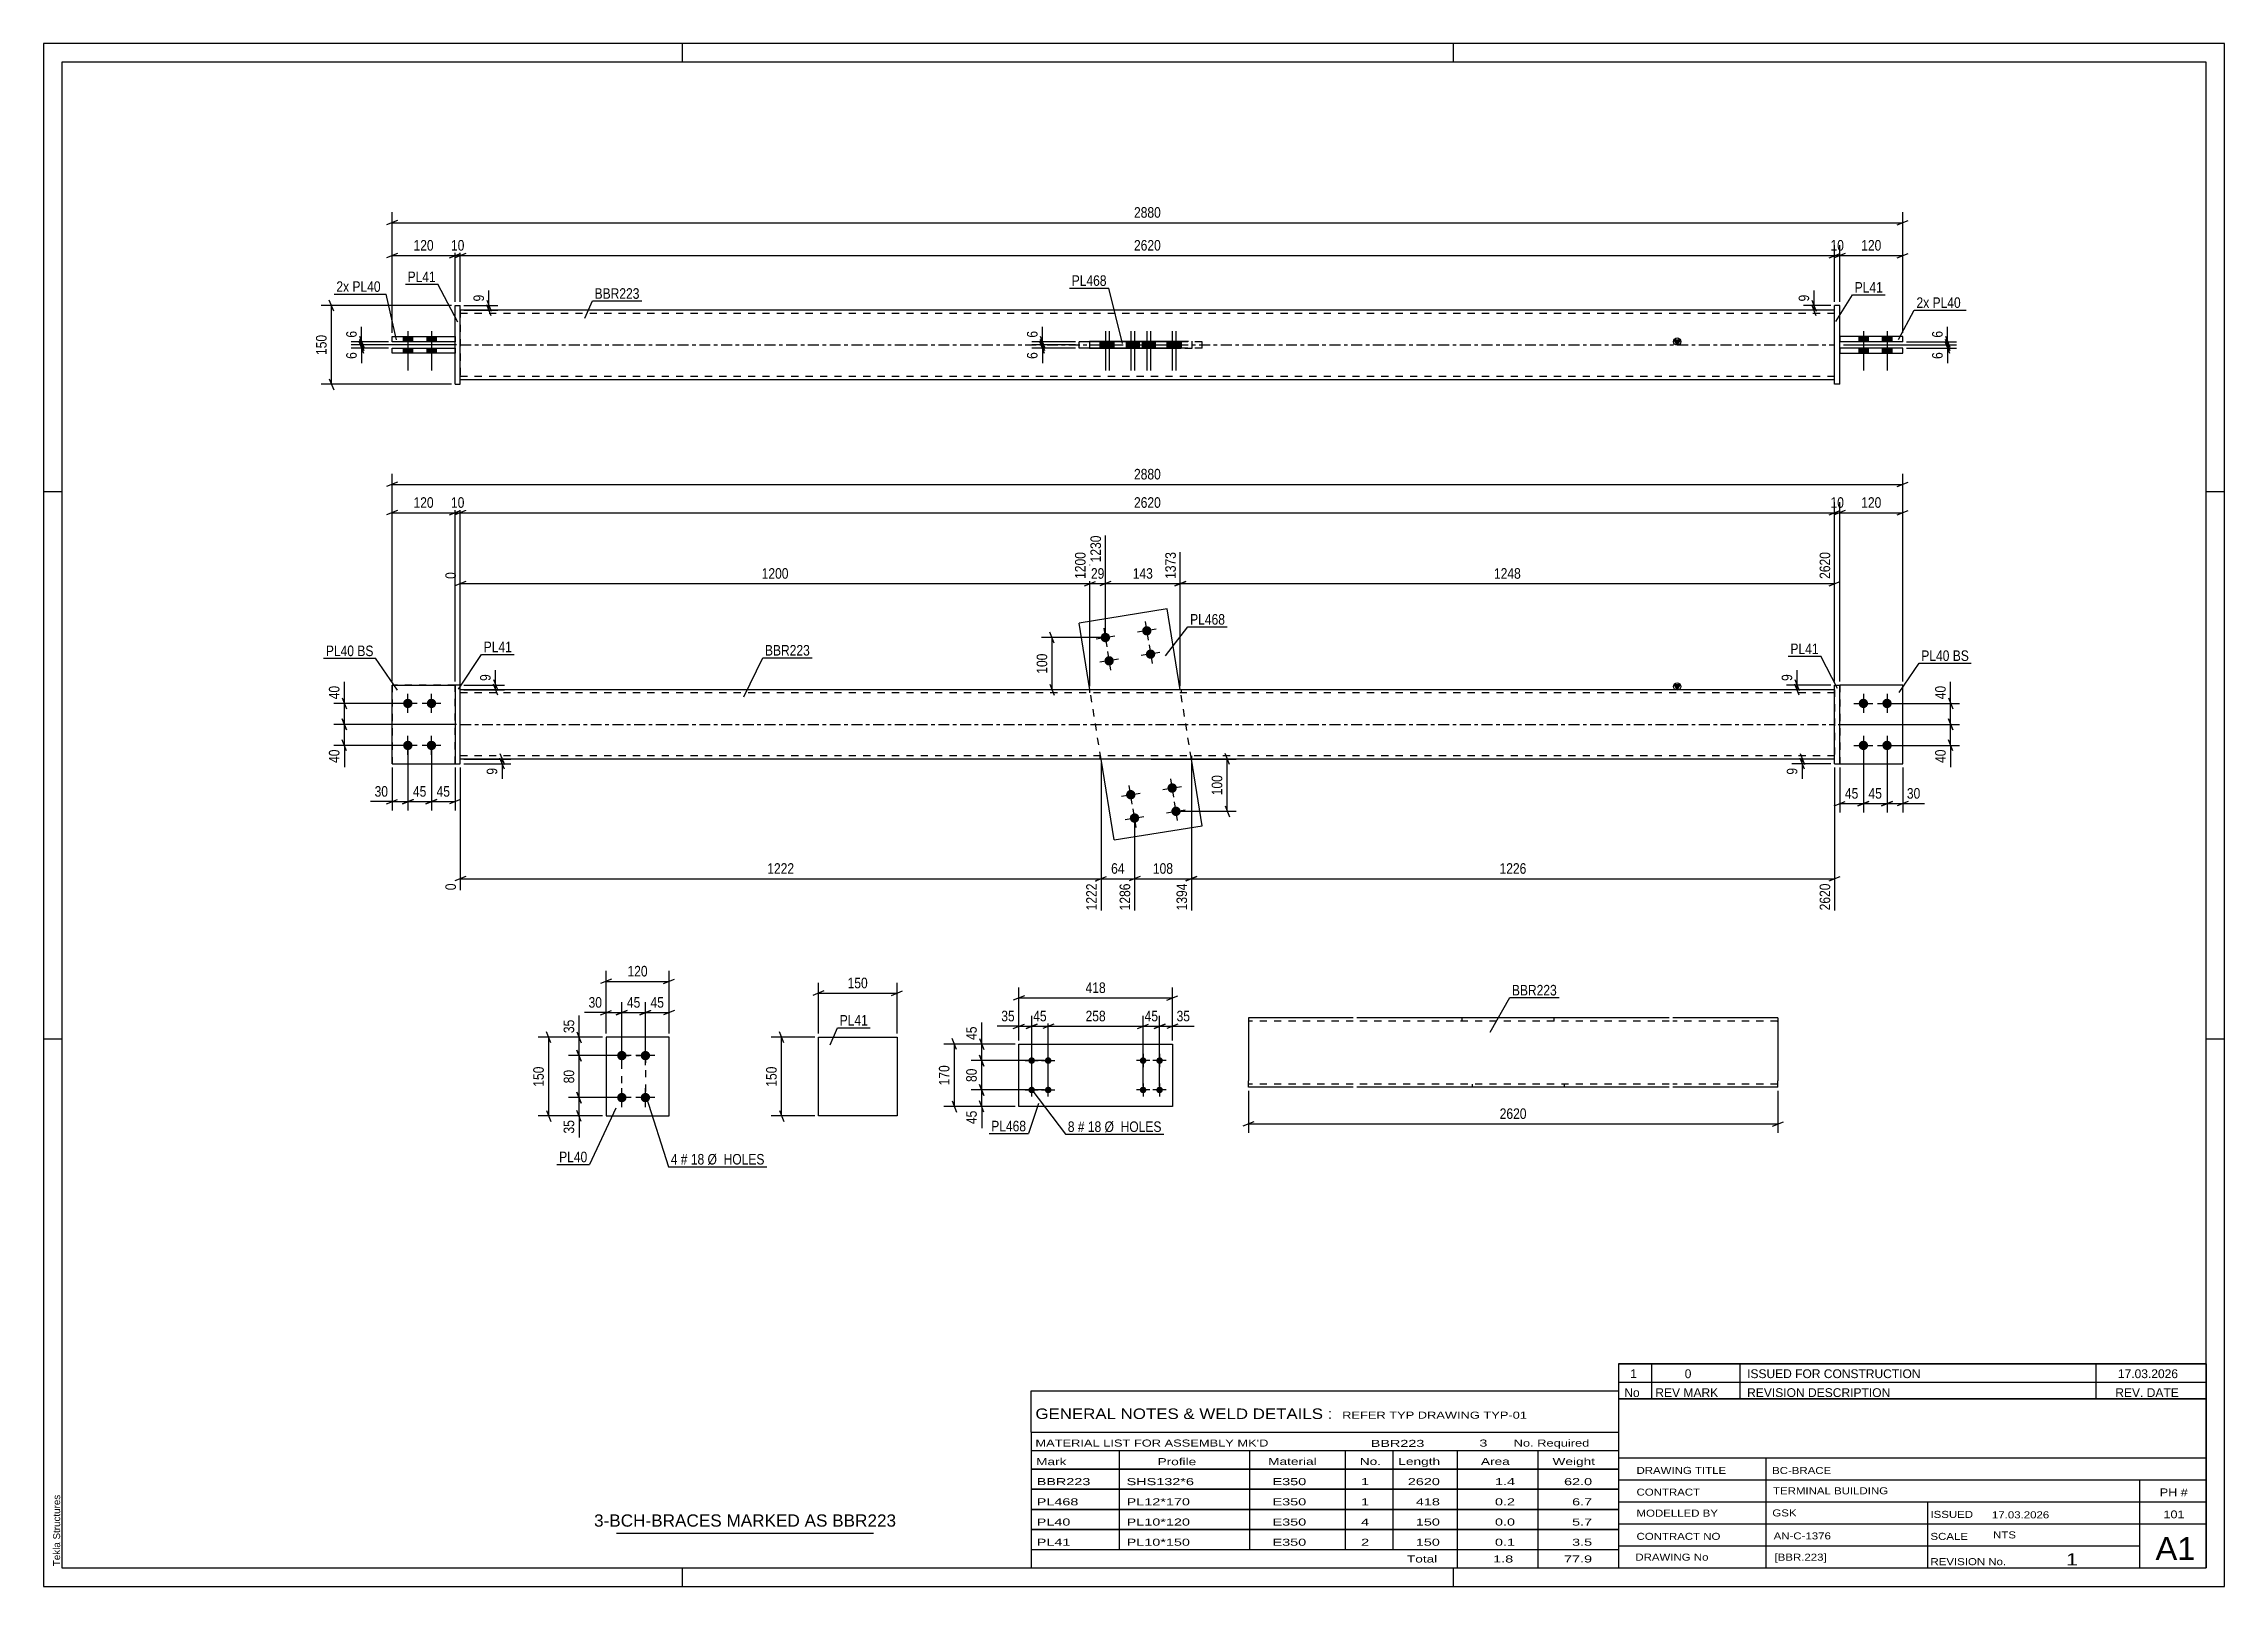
# Model space of a CAD drawing. Header units: millimetres. Extents: x 0 to 594, y 0 to 420.
import ezdxf

# ---------------------------------------------------------------- set-up
doc = ezdxf.new("R2010")
doc.units = ezdxf.units.MM
doc.linetypes.add('DXK_LINE_DOT2', pattern=[3.9198, 1.9599, -1.9599])
doc.linetypes.add('DXK_LINE_DOT3', pattern=[5.9187, 2.979, -0.9799, 0.9799, -0.9799])
doc.styles.add('Arial', font='ARIAL.TTF', dxfattribs={"height": 0.2})
doc.styles.add('Arial Narrow', font='ARIALN.TTF', dxfattribs={"height": 0.2})

# ---------------------------------------------------------------- blocks, each defined once
blk = doc.blocks.new('Unknown-582683118-1128')
at = {"color": 5, "linetype": 'Continuous'}
for p, q in [((594, 420), (0, 420)), ((0, 420), (0, 0)), ((174, 415), (174, 420)), ((384, 415), (384, 420)), ((594, 0), (594, 420)), ((589, 415), (5, 415)), ((5, 415), (5, 5)), ((589, 5), (589, 415)), ((5, 298), (0, 298)), ((594, 298), (589, 298)), ((5, 149), (0, 149)), ((594, 149), (589, 149)), ((0, 0), (594, 0)), ((5, 5), (589, 5)), ((174, 0), (174, 5)), ((384, 0), (384, 5))]:
    blk.add_line(p, q, dxfattribs=at)
at = {"color": 174, "linetype": 'Continuous', "style": 'Arial'}
blk.add_text('Tekla Structures', height=1.9102, rotation=90, dxfattribs=at).set_placement((4.5, 5.5))
blk = doc.blocks.new('Part-582683118-3811 - 3810')
at = {"color": 2, "linetype": 'Continuous'}
for p, q in [((265.63, 147.64), (307.47, 147.64)), ((265.63, 130.64), (265.63, 147.64)), ((307.47, 147.64), (307.47, 130.64)), ((307.47, 130.64), (265.63, 130.64))]:
    blk.add_line(p, q, dxfattribs=at)
blk = doc.blocks.new('Bolt-582683118-3812 - 3810')
at = {"linetype": 'Continuous'}
for points in [[(299.47, 142.24, -1), (299.47, 144.04, -1)], [(303.97, 142.24, -1), (303.97, 144.04, -1)], [(299.47, 134.24, -1), (299.47, 136.04, -1)], [(303.97, 134.24, -1), (303.97, 136.04, -1)]]:
    blk.add_hatch(color=1, dxfattribs=at).paths.add_polyline_path(points)
at = {"color": 1, "linetype": 'Continuous'}
for p, q in [((301.27, 143.14), (297.67, 143.14)), ((299.47, 144.94), (299.47, 141.34)), ((305.77, 143.14), (302.17, 143.14)), ((303.97, 144.94), (303.97, 141.34)), ((299.47, 136.94), (299.47, 133.34)), ((303.97, 136.94), (303.97, 133.34)), ((301.27, 135.14), (297.67, 135.14)), ((305.77, 135.14), (302.17, 135.14))]:
    blk.add_line(p, q, dxfattribs=at)
blk = doc.blocks.new('Bolt-582683118-3813 - 3810')
at = {"linetype": 'Continuous'}
for points in [[(269.13, 144.04, -1), (269.13, 142.24, -1)], [(273.63, 144.04, -1), (273.63, 142.24, -1)], [(269.13, 136.04, -1), (269.13, 134.24, -1)], [(273.63, 136.04, -1), (273.63, 134.24, -1)]]:
    blk.add_hatch(color=1, dxfattribs=at).paths.add_polyline_path(points)
at = {"color": 1, "linetype": 'Continuous'}
for p, q in [((267.33, 143.14), (270.93, 143.14)), ((269.13, 141.34), (269.13, 144.94)), ((271.83, 143.14), (275.43, 143.14)), ((273.63, 141.34), (273.63, 144.94)), ((269.13, 133.34), (269.13, 136.94)), ((273.63, 133.34), (273.63, 136.94)), ((267.33, 135.14), (270.93, 135.14)), ((271.83, 135.14), (275.43, 135.14))]:
    blk.add_line(p, q, dxfattribs=at)
blk = doc.blocks.new('Part-582683118-1607 - 1591')
at = {"color": 2, "linetype": 'Continuous'}
for p, q in [((170.35, 149.49), (153.21, 149.49)), ((153.21, 149.49), (153.21, 128.06)), ((170.35, 128.06), (170.35, 149.49)), ((153.21, 128.06), (170.35, 128.06))]:
    blk.add_line(p, q, dxfattribs=at)
blk = doc.blocks.new('Bolt-582683118-1612 - 1591')
at = {"linetype": 'Continuous'}
for points in [[(157.49, 143.21, -1), (157.49, 145.78, -1)], [(163.92, 143.21, -1), (163.92, 145.78, -1)], [(157.49, 131.78, -1), (157.49, 134.35, -1)], [(163.92, 131.78, -1), (163.92, 134.35, -1)]]:
    blk.add_hatch(color=1, dxfattribs=at).paths.add_polyline_path(points)
at = {"color": 1, "linetype": 'Continuous'}
for p, q in [((160.07, 144.49), (154.92, 144.49)), ((157.49, 141.92), (157.49, 147.06)), ((166.49, 144.49), (161.35, 144.49)), ((163.92, 141.92), (163.92, 147.06)), ((160.07, 133.06), (154.92, 133.06)), ((157.49, 130.49), (157.49, 135.63)), ((166.49, 133.06), (161.35, 133.06)), ((163.92, 130.49), (163.92, 135.63))]:
    blk.add_line(p, q, dxfattribs=at)
blk = doc.blocks.new('Part-582683118-1962 - 1949')
at = {"color": 2, "linetype": 'Continuous'}
for p, q in [((94.93, 223.95), (94.93, 245.38)), ((94.93, 245.38), (112.07, 245.38)), ((94.93, 223.95), (112.07, 223.95))]:
    blk.add_line(p, q, dxfattribs=at)
at = {"color": 7, "linetype": 'DXK_LINE_DOT2'}
blk.add_line((112.07, 223.95), (112.07, 245.38), dxfattribs=at)
blk = doc.blocks.new('Bolt-582683118-1978 - 1949')
at = {"linetype": 'Continuous'}
for points in [[(495.68, 241.66, -1), (495.68, 239.09, -1)], [(502.11, 241.66, -1), (502.11, 239.09, -1)], [(495.68, 230.23, -1), (495.68, 227.66, -1)], [(502.11, 230.23, -1), (502.11, 227.66, -1)]]:
    blk.add_hatch(color=1, dxfattribs=at).paths.add_polyline_path(points)
at = {"color": 1, "linetype": 'Continuous'}
for p, q in [((493.11, 240.38), (498.25, 240.38)), ((495.68, 242.95), (495.68, 237.8)), ((499.54, 240.38), (504.68, 240.38)), ((502.11, 242.95), (502.11, 237.8)), ((493.11, 228.95), (498.25, 228.95)), ((495.68, 231.52), (495.68, 226.38)), ((499.54, 228.95), (504.68, 228.95)), ((502.11, 231.52), (502.11, 226.38))]:
    blk.add_line(p, q, dxfattribs=at)
blk = doc.blocks.new('Part-582683118-1967 - 1949')
at = {"color": 7, "linetype": 'DXK_LINE_DOT2'}
for p, q in [((112.07, 245.38), (94.93, 245.38)), ((94.93, 245.38), (94.93, 223.95)), ((112.07, 223.95), (112.07, 245.38)), ((94.93, 223.95), (112.07, 223.95))]:
    blk.add_line(p, q, dxfattribs=at)
blk = doc.blocks.new('Part-582683118-1972 - 1949')
at = {"color": 2, "linetype": 'Continuous'}
for p, q in [((113.5, 245.38), (112.07, 245.38)), ((112.07, 245.38), (112.07, 223.95)), ((113.5, 223.95), (113.5, 245.38)), ((112.07, 223.95), (113.5, 223.95))]:
    blk.add_line(p, q, dxfattribs=at)
blk = doc.blocks.new('Part-582683118-1956 - 1949')
at = {"color": 7, "linetype": 'DXK_LINE_DOT2'}
for p, q in [((506.39, 245.38), (489.25, 245.38)), ((489.25, 245.38), (489.25, 223.95)), ((506.39, 223.95), (506.39, 245.38)), ((489.25, 223.95), (506.39, 223.95))]:
    blk.add_line(p, q, dxfattribs=at)
blk = doc.blocks.new('Part-582683118-1957 - 1949')
at = {"color": 2, "linetype": 'Continuous'}
for p, q in [((487.82, 223.95), (487.82, 245.38)), ((487.82, 245.38), (489.25, 245.38)), ((489.25, 223.95), (489.25, 245.38)), ((487.82, 223.95), (489.25, 223.95))]:
    blk.add_line(p, q, dxfattribs=at)
blk = doc.blocks.new('Part-582683118-1977 - 1949')
at = {"color": 2, "linetype": 'Continuous'}
for p, q in [((306.03, 266.11), (282.06, 262.23)), ((284.99, 244.09), (282.06, 262.23)), ((309.59, 244.09), (306.03, 266.11)), ((291.6, 203.22), (288.04, 225.23)), ((315.57, 207.09), (312.64, 225.23)), ((291.6, 203.22), (315.57, 207.09))]:
    blk.add_line(p, q, dxfattribs=at)
at = {"color": 7, "linetype": 'DXK_LINE_DOT2'}
for p, q in [((288.04, 225.23), (284.99, 244.09)), ((312.64, 225.23), (309.59, 244.09))]:
    blk.add_line(p, q, dxfattribs=at)
blk = doc.blocks.new('Bolt-582683118-1979 - 1949')
at = {"linetype": 'Continuous'}
for points in [[(99.21, 239.09, -1), (99.21, 241.66, -1)], [(105.64, 239.09, -1), (105.64, 241.66, -1)], [(99.21, 227.66, -1), (99.21, 230.23, -1)], [(105.64, 227.66, -1), (105.64, 230.23, -1)]]:
    blk.add_hatch(color=1, dxfattribs=at).paths.add_polyline_path(points)
at = {"color": 1, "linetype": 'Continuous'}
for p, q in [((101.79, 240.38), (96.64, 240.38)), ((99.21, 237.8), (99.21, 242.95)), ((108.21, 240.38), (103.07, 240.38)), ((105.64, 237.8), (105.64, 242.95)), ((101.79, 228.95), (96.64, 228.95)), ((99.21, 226.38), (99.21, 231.52)), ((108.21, 228.95), (103.07, 228.95)), ((105.64, 226.38), (105.64, 231.52))]:
    blk.add_line(p, q, dxfattribs=at)
blk = doc.blocks.new('Bolt-582683118-1980 - 1949')
at = {"linetype": 'Continuous'}
for points in [[(301.75, 260.35, -1), (299.22, 259.94, -1)], [(290.47, 258.53, -1), (287.93, 258.12, -1)], [(291.5, 252.18, -1), (288.96, 251.77, -1)], [(302.78, 254, -1), (300.24, 253.59, -1)]]:
    blk.add_hatch(color=1, dxfattribs=at).paths.add_polyline_path(points)
at = {"color": 1, "linetype": 'Continuous'}
for p, q in [((300.08, 262.68), (300.9, 257.61)), ((291.74, 258.73), (286.66, 257.91)), ((288.79, 260.86), (289.61, 255.78)), ((303.02, 260.56), (297.95, 259.74)), ((301.1, 256.34), (301.92, 251.26)), ((292.77, 252.39), (287.69, 251.57)), ((289.82, 254.51), (290.64, 249.44)), ((304.05, 254.21), (298.97, 253.39))]:
    blk.add_line(p, q, dxfattribs=at)
blk = doc.blocks.new('Bolt-582683118-1981 - 1949')
at = {"linetype": 'Continuous'}
for points in [[(294.85, 215.32, -1), (297.39, 215.73, -1)], [(306.13, 217.14, -1), (308.67, 217.55, -1)], [(295.88, 208.97, -1), (298.42, 209.38, -1)], [(307.16, 210.8, -1), (309.7, 211.21, -1)]]:
    blk.add_hatch(color=1, dxfattribs=at).paths.add_polyline_path(points)
at = {"color": 1, "linetype": 'Continuous'}
for p, q in [((307.81, 214.81), (306.99, 219.89)), ((293.58, 215.11), (298.66, 215.93)), ((296.53, 212.99), (295.71, 218.06)), ((304.86, 216.94), (309.94, 217.76)), ((294.61, 208.77), (299.69, 209.59)), ((297.56, 206.64), (296.74, 211.72)), ((305.89, 210.59), (310.97, 211.41)), ((308.84, 208.46), (308.02, 213.54))]:
    blk.add_line(p, q, dxfattribs=at)
blk = doc.blocks.new('Part-582683118-1992 - 1949')
at = {"color": 2, "linetype": 'Continuous'}
for p, q in [((506.39, 245.38), (489.25, 245.38)), ((506.39, 223.95), (506.39, 245.38)), ((489.25, 223.95), (506.39, 223.95))]:
    blk.add_line(p, q, dxfattribs=at)
at = {"color": 7, "linetype": 'DXK_LINE_DOT2'}
blk.add_line((489.25, 245.38), (489.25, 223.95), dxfattribs=at)
blk = doc.blocks.new('Part-582683118-1997 - 1949')
at = {"linetype": 'Continuous'}
blk.add_hatch(color=2, dxfattribs=at).paths.add_polyline_path([(444.96, 244.09), (444.16, 245.49), (445.76, 245.49)])
at = {"color": 2, "linetype": 'Continuous'}
for p, q in [((487.82, 244.09), (113.5, 244.09)), ((444.96, 244.09), (444.16, 245.49)), ((444.16, 245.49), (445.76, 245.49)), ((445.76, 245.49), (444.96, 244.09)), ((487.82, 225.23), (113.5, 225.23))]:
    blk.add_line(p, q, dxfattribs=at)
at = {"color": 7, "linetype": 'DXK_LINE_DOT2'}
for p, q in [((113.5, 225.23), (113.5, 244.09)), ((284.85, 244.09), (284.85, 243.23)), ((309.87, 244.09), (309.87, 243.23)), ((487.82, 244.09), (487.82, 225.23)), ((487.82, 243.23), (113.5, 243.23)), ((487.82, 226.09), (113.5, 226.09)), ((287.76, 225.23), (287.76, 226.09)), ((312.78, 225.23), (312.78, 226.09))]:
    blk.add_line(p, q, dxfattribs=at)
at = {"color": 7, "linetype": 'DXK_LINE_DOT3'}
blk.add_line((113.5, 234.66), (487.82, 234.66), dxfattribs=at)
at = {"color": 2, "linetype": 'Continuous'}
blk.add_circle((444.96, 244.99), 1, dxfattribs=at)
blk = doc.blocks.new('Part-582683118-2447 - 2424')
at = {"color": 2, "linetype": 'Continuous'}
for p, q in [((94.93, 338.83), (94.93, 340.26)), ((94.93, 340.26), (112.07, 340.26)), ((112.07, 338.83), (94.93, 338.83)), ((112.07, 340.26), (112.07, 338.83))]:
    blk.add_line(p, q, dxfattribs=at)
blk = doc.blocks.new('Bolt-582683118-2431 - 2424')
at = {"linetype": 'Continuous'}
for points in [[(496.96, 340.26), (494.39, 340.26), (494.39, 338.83), (496.96, 338.83)], [(496.96, 340.26), (494.39, 340.26), (494.39, 338.83), (496.96, 338.83)], [(503.39, 340.26), (500.82, 340.26), (500.82, 338.83), (503.39, 338.83)], [(503.39, 340.26), (500.82, 340.26), (500.82, 338.83), (503.39, 338.83)], [(496.96, 337.12), (494.39, 337.12), (494.39, 335.69), (496.96, 335.69)], [(496.96, 337.12), (494.39, 337.12), (494.39, 335.69), (496.96, 335.69)], [(503.39, 337.12), (500.82, 337.12), (500.82, 335.69), (503.39, 335.69)], [(503.39, 337.12), (500.82, 337.12), (500.82, 335.69), (503.39, 335.69)]]:
    blk.add_hatch(color=1, dxfattribs=at).paths.add_polyline_path(points)
at = {"color": 1, "linetype": 'Continuous'}
for p, q in [((494.39, 340.26), (494.39, 338.83)), ((494.39, 340.26), (494.39, 338.83)), ((495.68, 341.69), (495.68, 330.97)), ((495.68, 341.69), (495.68, 330.97)), ((496.96, 340.26), (496.96, 338.83)), ((496.96, 340.26), (496.96, 338.83)), ((500.82, 340.26), (500.82, 338.83)), ((500.82, 340.26), (500.82, 338.83)), ((502.11, 341.69), (502.11, 330.97)), ((502.11, 341.69), (502.11, 330.97)), ((503.39, 340.26), (503.39, 338.83)), ((503.39, 340.26), (503.39, 338.83)), ((494.39, 337.12), (494.39, 335.69)), ((494.39, 337.12), (494.39, 335.69)), ((496.96, 337.12), (496.96, 335.69)), ((496.96, 337.12), (496.96, 335.69)), ((500.82, 337.12), (500.82, 335.69)), ((500.82, 337.12), (500.82, 335.69)), ((503.39, 337.12), (503.39, 335.69)), ((503.39, 337.12), (503.39, 335.69))]:
    blk.add_line(p, q, dxfattribs=at)
blk = doc.blocks.new('Bolt-582683118-2432 - 2424')
at = {"linetype": 'Continuous'}
for points in [[(97.93, 338.83), (100.5, 338.83), (100.5, 340.26), (97.93, 340.26)], [(97.93, 338.83), (100.5, 338.83), (100.5, 340.26), (97.93, 340.26)], [(104.36, 338.83), (106.93, 338.83), (106.93, 340.26), (104.36, 340.26)], [(104.36, 338.83), (106.93, 338.83), (106.93, 340.26), (104.36, 340.26)], [(97.93, 335.69), (100.5, 335.69), (100.5, 337.12), (97.93, 337.12)], [(97.93, 335.69), (100.5, 335.69), (100.5, 337.12), (97.93, 337.12)], [(104.36, 335.69), (106.93, 335.69), (106.93, 337.12), (104.36, 337.12)], [(104.36, 335.69), (106.93, 335.69), (106.93, 337.12), (104.36, 337.12)]]:
    blk.add_hatch(color=1, dxfattribs=at).paths.add_polyline_path(points)
at = {"color": 1, "linetype": 'Continuous'}
for p, q in [((97.93, 340.26), (97.93, 338.83)), ((97.93, 340.26), (97.93, 338.83)), ((99.21, 341.69), (99.21, 330.98)), ((99.21, 341.69), (99.21, 330.98)), ((100.5, 340.26), (100.5, 338.83)), ((100.5, 340.26), (100.5, 338.83)), ((104.36, 340.26), (104.36, 338.83)), ((104.36, 340.26), (104.36, 338.83)), ((105.64, 341.69), (105.64, 330.98)), ((105.64, 341.69), (105.64, 330.98)), ((106.93, 340.26), (106.93, 338.83)), ((106.93, 340.26), (106.93, 338.83)), ((97.93, 337.12), (97.93, 335.69)), ((97.93, 337.12), (97.93, 335.69)), ((100.5, 337.12), (100.5, 335.69)), ((100.5, 337.12), (100.5, 335.69)), ((104.36, 337.12), (104.36, 335.69)), ((104.36, 337.12), (104.36, 335.69)), ((106.93, 337.12), (106.93, 335.69)), ((106.93, 337.12), (106.93, 335.69))]:
    blk.add_line(p, q, dxfattribs=at)
blk = doc.blocks.new('Part-582683118-2437 - 2424')
at = {"color": 2, "linetype": 'Continuous'}
for p, q in [((282.06, 337.12), (282.06, 338.83)), ((309.87, 338.83), (282.06, 338.83)), ((306.03, 337.12), (306.03, 338.83)), ((309.87, 337.12), (282.06, 337.12))]:
    blk.add_line(p, q, dxfattribs=at)
at = {"color": 7, "linetype": 'DXK_LINE_DOT2'}
for p, q in [((291.6, 337.12), (291.6, 338.83)), ((315.57, 338.83), (309.87, 338.83)), ((315.57, 337.12), (315.57, 338.83)), ((315.57, 337.12), (309.87, 337.12))]:
    blk.add_line(p, q, dxfattribs=at)
blk = doc.blocks.new('Part-582683118-2442 - 2424')
at = {"color": 2, "linetype": 'Continuous'}
for p, q in [((112.07, 327.26), (112.07, 348.69)), ((112.07, 348.69), (113.5, 348.69)), ((113.5, 327.26), (113.5, 348.69)), ((112.07, 327.26), (113.5, 327.26))]:
    blk.add_line(p, q, dxfattribs=at)
blk = doc.blocks.new('Part-582683118-2452 - 2424')
at = {"color": 2, "linetype": 'Continuous'}
for p, q in [((489.25, 340.26), (489.25, 338.83)), ((506.39, 340.26), (489.25, 340.26)), ((506.39, 338.83), (489.25, 338.83)), ((506.39, 338.83), (506.39, 340.26))]:
    blk.add_line(p, q, dxfattribs=at)
blk = doc.blocks.new('Part-582683118-2457 - 2424')
at = {"color": 2, "linetype": 'Continuous'}
for p, q in [((506.39, 337.12), (489.25, 337.12)), ((489.25, 337.12), (489.25, 335.69)), ((489.25, 335.69), (506.39, 335.69)), ((506.39, 335.69), (506.39, 337.12))]:
    blk.add_line(p, q, dxfattribs=at)
blk = doc.blocks.new('Part-582683118-2462 - 2424')
at = {"linetype": 'Continuous'}
blk.add_hatch(color=2, dxfattribs=at).paths.add_polyline_path([(444.96, 337.98), (444.16, 339.38), (445.76, 339.38)])
at = {"color": 2, "linetype": 'Continuous'}
for p, q in [((487.82, 347.4), (113.5, 347.4)), ((284.85, 338.98), (284.85, 338.83)), ((284.85, 338.98), (309.87, 338.98)), ((287.76, 338.83), (287.76, 338.98)), ((309.87, 338.98), (309.87, 336.98)), ((444.96, 337.98), (444.16, 339.38)), ((444.16, 339.38), (445.76, 339.38)), ((445.76, 339.38), (444.96, 337.98)), ((284.85, 336.98), (284.85, 337.12)), ((309.87, 336.98), (284.85, 336.98)), ((287.76, 336.98), (287.76, 337.12)), ((113.5, 328.55), (487.82, 328.55))]:
    blk.add_line(p, q, dxfattribs=at)
at = {"color": 7, "linetype": 'DXK_LINE_DOT2'}
for p, q in [((113.5, 347.4), (113.5, 328.55)), ((487.82, 346.55), (113.5, 346.55)), ((487.82, 328.55), (487.82, 347.4)), ((284.85, 338.83), (284.85, 336.98)), ((287.76, 338.83), (287.76, 338.98)), ((287.76, 337.12), (287.76, 338.83)), ((309.87, 338.98), (312.78, 338.98)), ((312.78, 338.98), (312.78, 336.98)), ((312.78, 336.98), (309.87, 336.98)), ((487.82, 329.4), (113.5, 329.4))]:
    blk.add_line(p, q, dxfattribs=at)
at = {"color": 7, "linetype": 'DXK_LINE_DOT3'}
blk.add_line((113.5, 337.98), (487.82, 337.98), dxfattribs=at)
at = {"color": 2, "linetype": 'Continuous'}
blk.add_circle((444.96, 338.88), 1, dxfattribs=at)
blk = doc.blocks.new('Bolt-582683118-2468 - 2424')
at = {"linetype": 'Continuous'}
for points in [[(290.49, 338.83), (287.92, 338.83), (287.92, 337.12), (290.49, 337.12)], [(291.51, 338.83), (288.94, 338.83), (288.94, 337.12), (291.51, 337.12)], [(301.77, 338.83), (299.2, 338.83), (299.2, 337.12), (301.77, 337.12)], [(302.8, 338.83), (300.23, 338.83), (300.23, 337.12), (302.8, 337.12)]]:
    blk.add_hatch(color=1, dxfattribs=at).paths.add_polyline_path(points)
at = {"color": 1, "linetype": 'Continuous'}
for p, q in [((287.92, 338.83), (287.92, 337.12)), ((288.94, 338.83), (288.94, 337.12)), ((289.2, 341.69), (289.2, 330.98)), ((290.23, 341.69), (290.23, 330.98)), ((290.49, 338.83), (290.49, 337.12)), ((291.51, 338.83), (291.51, 337.12)), ((299.2, 338.83), (299.2, 337.12)), ((300.23, 338.83), (300.23, 337.12)), ((300.49, 341.69), (300.49, 330.98)), ((301.51, 341.69), (301.51, 330.98)), ((301.77, 338.83), (301.77, 337.12)), ((302.8, 338.83), (302.8, 337.12))]:
    blk.add_line(p, q, dxfattribs=at)
blk = doc.blocks.new('Bolt-582683118-2469 - 2424')
at = {"linetype": 'Continuous'}
for points in [[(294.84, 337.12), (297.41, 337.12), (297.41, 338.83), (294.84, 338.83)], [(295.86, 337.12), (298.43, 337.12), (298.43, 338.83), (295.86, 338.83)], [(306.12, 337.12), (308.69, 337.12), (308.69, 338.83), (306.12, 338.83)], [(307.14, 337.12), (309.71, 337.12), (309.71, 338.83), (307.14, 338.83)]]:
    blk.add_hatch(color=1, dxfattribs=at).paths.add_polyline_path(points)
at = {"color": 1, "linetype": 'Continuous'}
for p, q in [((294.84, 338.83), (294.84, 337.12)), ((295.86, 338.83), (295.86, 337.12)), ((296.12, 341.69), (296.12, 330.98)), ((297.15, 341.69), (297.15, 330.98)), ((297.41, 338.83), (297.41, 337.12)), ((298.43, 338.83), (298.43, 337.12)), ((306.12, 338.83), (306.12, 337.12)), ((307.14, 338.83), (307.14, 337.12)), ((307.4, 341.69), (307.4, 330.98)), ((308.43, 341.69), (308.43, 330.98)), ((308.69, 338.83), (308.69, 337.12)), ((309.71, 338.83), (309.71, 337.12))]:
    blk.add_line(p, q, dxfattribs=at)
blk = doc.blocks.new('Part-582683118-2475 - 2424')
at = {"color": 2, "linetype": 'Continuous'}
for p, q in [((487.82, 327.26), (487.82, 348.69)), ((489.25, 348.69), (487.82, 348.69)), ((489.25, 327.26), (489.25, 348.69)), ((489.25, 327.26), (487.82, 327.26))]:
    blk.add_line(p, q, dxfattribs=at)
blk = doc.blocks.new('Part-582683118-2480 - 2424')
at = {"color": 2, "linetype": 'Continuous'}
for p, q in [((94.93, 337.12), (112.07, 337.12)), ((94.93, 335.69), (94.93, 337.12)), ((112.07, 335.69), (94.93, 335.69)), ((112.07, 337.12), (112.07, 335.69))]:
    blk.add_line(p, q, dxfattribs=at)
blk = doc.blocks.new('Part-582683118-1567 - 1551')
at = {"color": 2, "linetype": 'Continuous'}
for p, q in [((211.02, 149.49), (232.45, 149.49)), ((211.02, 128.06), (211.02, 149.49)), ((232.45, 149.49), (232.45, 128.06)), ((232.45, 128.06), (211.02, 128.06))]:
    blk.add_line(p, q, dxfattribs=at)
blk = doc.blocks.new('Part-582683118-1532 - 1515')
at = {"color": 2, "linetype": 'Continuous'}
for p, q in [((356.72, 154.76), (328.15, 154.76)), ((328.15, 154.76), (328.15, 137.62)), ((442.8, 154.76), (357.72, 154.76)), ((472.37, 154.76), (443.8, 154.76)), ((472.37, 154.76), (472.37, 137.62)), ((328.15, 136.41), (328.15, 137.62)), ((472.37, 135.91), (472.37, 137.62)), ((328.15, 136.04), (328.15, 136.41)), ((328.15, 135.91), (328.15, 136.04)), ((356.72, 135.91), (328.15, 135.91)), ((442.8, 135.91), (357.72, 135.91)), ((472.37, 135.91), (443.8, 135.91))]:
    blk.add_line(p, q, dxfattribs=at)
at = {"color": 7, "linetype": 'DXK_LINE_DOT2'}
for p, q in [((386.3, 154.76), (386.3, 153.91)), ((411.32, 154.76), (411.32, 153.91)), ((356.72, 153.91), (328.15, 153.91)), ((442.8, 153.91), (357.72, 153.91)), ((472.37, 153.91), (443.8, 153.91)), ((472.37, 153.91), (472.37, 153.84)), ((472.37, 153.84), (472.37, 153.91)), ((472.37, 153.71), (472.37, 153.84)), ((472.37, 153.84), (472.37, 153.71)), ((328.15, 136.97), (328.15, 137.62)), ((328.15, 136.41), (328.15, 137.29)), ((328.15, 136.76), (328.15, 136.83)), ((328.15, 136.76), (328.15, 136.83)), ((356.72, 136.76), (328.15, 136.76)), ((442.8, 136.76), (357.72, 136.76)), ((389.21, 135.91), (389.21, 136.76)), ((414.23, 135.91), (414.23, 136.76)), ((472.37, 136.76), (443.8, 136.76)), ((472.37, 136.83), (472.37, 137.29)), ((472.37, 136.76), (472.37, 136.83)), ((328.15, 135.91), (328.15, 135.91))]:
    blk.add_line(p, q, dxfattribs=at)
blk = doc.blocks.new('Rectangle-582683118-1727 - 1591')
at = {"color": 1, "linetype": 'DXK_LINE_DOT2'}
blk.add_lwpolyline([(157.49, 144.49), (163.92, 144.49), (163.92, 133.06), (157.49, 133.06), (157.49, 144.49)], close=True, dxfattribs=at)
blk = doc.blocks.new('StraightDimension-582683118-3819 - 3810')
at = {"color": 7, "linetype": 'Continuous'}
for p, q in [((299.47, 136.14), (299.47, 155.34)), ((303.97, 136.14), (303.97, 155.34)), ((297.97, 151.89), (300.97, 153.09)), ((299.47, 152.49), (303.97, 152.49)), ((305.47, 153.09), (302.47, 151.89))]:
    blk.add_line(p, q, dxfattribs=at)
at = {"color": 0}
blk.add_wipeout([(304.15, 153.24), (304.15, 157.44), (299.3, 157.44), (299.3, 153.24)], dxfattribs=at)
at = {"color": 3, "style": 'Arial Narrow'}
blk.add_text('45', height=2.863, dxfattribs=at).set_placement((299.9, 153.84))
blk = doc.blocks.new('StraightDimension-582683118-3820 - 3810')
at = {"color": 7, "linetype": 'Continuous'}
for p, q in [((273.63, 136.14), (273.63, 155.34)), ((299.47, 136.14), (299.47, 155.34)), ((275.13, 153.09), (272.13, 151.89)), ((273.63, 152.49), (299.47, 152.49)), ((297.97, 151.89), (300.97, 153.09))]:
    blk.add_line(p, q, dxfattribs=at)
at = {"color": 0}
blk.add_wipeout([(289.89, 153.24), (289.89, 157.44), (283.21, 157.44), (283.21, 153.24)], dxfattribs=at)
at = {"color": 3, "style": 'Arial Narrow'}
blk.add_text('258', height=2.863, dxfattribs=at).set_placement((283.81, 153.84))
blk = doc.blocks.new('StraightDimension-582683118-3818 - 3810')
at = {"color": 7, "linetype": 'Continuous'}
for p, q in [((303.97, 136.14), (303.97, 155.34)), ((307.47, 148.64), (307.47, 155.34)), ((302.47, 151.89), (305.47, 153.09)), ((303.97, 152.49), (307.47, 152.49)), ((308.97, 153.09), (305.97, 151.89))]:
    blk.add_line(p, q, dxfattribs=at)
at = {"color": 0}
blk.add_wipeout([(312.86, 153.24), (312.86, 157.44), (308, 157.44), (308, 153.24)], dxfattribs=at)
at = {"color": 7, "linetype": 'Continuous'}
blk.add_line((307.47, 152.49), (313.38, 152.49), dxfattribs=at)
blk.add_line((307.47, 152.49), (313.38, 152.49), dxfattribs=at)
at = {"color": 3, "style": 'Arial Narrow'}
blk.add_text('35', height=2.863, dxfattribs=at).set_placement((308.6, 153.84))
blk = doc.blocks.new('StraightDimension-582683118-3821 - 3810')
at = {"color": 7, "linetype": 'Continuous'}
for p, q in [((269.13, 136.14), (269.13, 155.34)), ((273.63, 136.14), (273.63, 155.34)), ((267.63, 151.89), (270.63, 153.09)), ((269.13, 152.49), (273.63, 152.49)), ((275.13, 153.09), (272.13, 151.89))]:
    blk.add_line(p, q, dxfattribs=at)
at = {"color": 0}
blk.add_wipeout([(273.8, 153.24), (273.8, 157.44), (268.95, 157.44), (268.95, 153.24)], dxfattribs=at)
at = {"color": 3, "style": 'Arial Narrow'}
blk.add_text('45', height=2.863, dxfattribs=at).set_placement((269.55, 153.84))
blk = doc.blocks.new('StraightDimension-582683118-3822 - 3810')
at = {"color": 7, "linetype": 'Continuous'}
for p, q in [((265.63, 148.64), (265.63, 155.34)), ((269.13, 136.14), (269.13, 155.34)), ((264.13, 151.89), (267.13, 153.09)), ((265.63, 152.49), (269.13, 152.49)), ((270.63, 153.09), (267.63, 151.89))]:
    blk.add_line(p, q, dxfattribs=at)
at = {"color": 0}
blk.add_wipeout([(265.1, 153.24), (265.1, 157.44), (260.25, 157.44), (260.25, 153.24)], dxfattribs=at)
at = {"color": 7, "linetype": 'Continuous'}
blk.add_line((265.63, 152.49), (259.72, 152.49), dxfattribs=at)
blk.add_line((265.63, 152.49), (259.72, 152.49), dxfattribs=at)
at = {"color": 3, "style": 'Arial Narrow'}
blk.add_text('35', height=2.863, dxfattribs=at).set_placement((260.85, 153.84))
blk = doc.blocks.new('StraightDimension-582683118-3838 - 3810')
at = {"color": 7, "linetype": 'Continuous'}
for p, q in [((267.13, 160.8), (264.13, 159.6)), ((265.63, 148.64), (265.63, 163.05)), ((305.97, 159.6), (308.97, 160.8)), ((307.47, 148.64), (307.47, 163.05)), ((265.63, 160.2), (307.47, 160.2))]:
    blk.add_line(p, q, dxfattribs=at)
at = {"color": 0}
blk.add_wipeout([(289.89, 160.95), (289.89, 165.15), (283.21, 165.15), (283.21, 160.95)], dxfattribs=at)
at = {"color": 3, "style": 'Arial Narrow'}
blk.add_text('418', height=2.863, dxfattribs=at).set_placement((283.81, 161.55))
blk = doc.blocks.new('StraightDimension-582683118-3842 - 3810')
at = {"color": 7, "linetype": 'Continuous'}
for p, q in [((254.91, 149.14), (256.11, 146.14)), ((264.63, 147.64), (252.66, 147.64)), ((272.63, 143.14), (252.66, 143.14)), ((256.11, 141.64), (254.91, 144.64)), ((255.51, 143.14), (255.51, 147.64))]:
    blk.add_line(p, q, dxfattribs=at)
at = {"color": 0}
blk.add_wipeout([(254.76, 153.02), (250.56, 153.02), (250.56, 148.16), (254.76, 148.16)], dxfattribs=at)
at = {"color": 7, "linetype": 'Continuous'}
blk.add_line((255.51, 147.64), (255.51, 153.54), dxfattribs=at)
blk.add_line((255.51, 147.64), (255.51, 153.54), dxfattribs=at)
at = {"color": 3, "style": 'Arial Narrow'}
blk.add_text('45', height=2.863, rotation=90.00021, dxfattribs=at).set_placement((254.16, 148.76))
blk = doc.blocks.new('StraightDimension-582683118-3843 - 3810')
at = {"color": 7, "linetype": 'Continuous'}
for p, q in [((272.63, 143.14), (252.66, 143.14)), ((254.91, 144.64), (256.11, 141.64)), ((255.51, 135.14), (255.51, 143.14)), ((256.11, 133.64), (254.91, 136.64)), ((272.63, 135.14), (252.66, 135.14))]:
    blk.add_line(p, q, dxfattribs=at)
at = {"color": 0}
blk.add_wipeout([(254.76, 141.56), (250.56, 141.56), (250.56, 136.71), (254.76, 136.71)], dxfattribs=at)
at = {"color": 3, "style": 'Arial Narrow'}
blk.add_text('80', height=2.863, rotation=90.00021, dxfattribs=at).set_placement((254.16, 137.31))
blk = doc.blocks.new('StraightDimension-582683118-4129 - 3810')
at = {"color": 7, "linetype": 'Continuous'}
for p, q in [((248.67, 146.14), (247.47, 149.14)), ((264.63, 147.64), (245.22, 147.64)), ((248.07, 130.64), (248.07, 147.64)), ((247.47, 132.14), (248.67, 129.14)), ((264.63, 130.64), (245.22, 130.64))]:
    blk.add_line(p, q, dxfattribs=at)
at = {"color": 0}
blk.add_wipeout([(247.32, 142.48), (243.12, 142.48), (243.12, 135.79), (247.32, 135.79)], dxfattribs=at)
at = {"color": 3, "style": 'Arial Narrow'}
blk.add_text('170', height=2.863, rotation=90.00021, dxfattribs=at).set_placement((246.72, 136.39))
blk = doc.blocks.new('StraightDimension-582683118-3844 - 3810')
at = {"color": 7, "linetype": 'Continuous'}
for p, q in [((254.91, 136.64), (256.11, 133.64)), ((272.63, 135.14), (252.66, 135.14)), ((256.11, 129.14), (254.91, 132.14)), ((255.51, 130.64), (255.51, 135.14)), ((264.63, 130.64), (252.66, 130.64))]:
    blk.add_line(p, q, dxfattribs=at)
at = {"color": 0}
blk.add_wipeout([(254.76, 130.11), (250.56, 130.11), (250.56, 125.25), (254.76, 125.25)], dxfattribs=at)
at = {"color": 7, "linetype": 'Continuous'}
blk.add_line((255.51, 130.64), (255.51, 124.73), dxfattribs=at)
blk.add_line((255.51, 130.64), (255.51, 124.73), dxfattribs=at)
at = {"color": 3, "style": 'Arial Narrow'}
blk.add_text('45', height=2.863, rotation=90.00021, dxfattribs=at).set_placement((254.16, 125.85))
blk = doc.blocks.new('StraightDimension-582683118-1647 - 1591')
at = {"color": 7, "linetype": 'Continuous'}
for p, q in [((155.99, 155.6), (158.99, 156.8)), ((157.49, 145.49), (157.49, 159.05)), ((157.49, 156.2), (163.92, 156.2)), ((165.42, 156.8), (162.42, 155.6)), ((163.92, 145.49), (163.92, 159.05))]:
    blk.add_line(p, q, dxfattribs=at)
at = {"color": 0}
blk.add_wipeout([(163.14, 156.95), (163.14, 161.15), (158.28, 161.15), (158.28, 156.95)], dxfattribs=at)
at = {"color": 3, "style": 'Arial Narrow'}
blk.add_text('45', height=2.863, dxfattribs=at).set_placement((158.88, 157.55))
blk = doc.blocks.new('StraightDimension-582683118-1614 - 1591')
at = {"color": 7, "linetype": 'Continuous'}
for p, q in [((153.21, 150.49), (153.21, 167.55)), ((170.35, 150.49), (170.35, 167.55)), ((154.71, 165.3), (151.71, 164.1)), ((153.21, 164.7), (170.35, 164.7)), ((168.85, 164.1), (171.85, 165.3))]:
    blk.add_line(p, q, dxfattribs=at)
at = {"color": 0}
blk.add_wipeout([(165.12, 165.45), (165.12, 169.65), (158.44, 169.65), (158.44, 165.45)], dxfattribs=at)
at = {"color": 3, "style": 'Arial Narrow'}
blk.add_text('120', height=2.863, dxfattribs=at).set_placement((159.04, 166.05))
blk = doc.blocks.new('StraightDimension-582683118-1634 - 1591')
at = {"color": 7, "linetype": 'Continuous'}
for p, q in [((151.71, 155.6), (154.71, 156.8)), ((153.21, 150.49), (153.21, 159.05)), ((153.21, 156.2), (157.49, 156.2)), ((158.99, 156.8), (155.99, 155.6)), ((157.49, 145.49), (157.49, 159.05))]:
    blk.add_line(p, q, dxfattribs=at)
at = {"color": 0}
blk.add_wipeout([(152.68, 156.95), (152.68, 161.15), (147.83, 161.15), (147.83, 156.95)], dxfattribs=at)
at = {"color": 7, "linetype": 'Continuous'}
blk.add_line((153.21, 156.2), (147.3, 156.2), dxfattribs=at)
blk.add_line((153.21, 156.2), (147.3, 156.2), dxfattribs=at)
at = {"color": 3, "style": 'Arial Narrow'}
blk.add_text('30', height=2.863, dxfattribs=at).set_placement((148.43, 157.55))
blk = doc.blocks.new('StraightDimension-582683118-1657 - 1591')
at = {"color": 7, "linetype": 'Continuous'}
for p, q in [((162.42, 155.6), (165.42, 156.8)), ((163.92, 145.49), (163.92, 159.05)), ((163.92, 156.2), (170.35, 156.2)), ((171.85, 156.8), (168.85, 155.6)), ((170.35, 150.49), (170.35, 159.05))]:
    blk.add_line(p, q, dxfattribs=at)
at = {"color": 0}
blk.add_wipeout([(169.56, 156.95), (169.56, 161.15), (164.71, 161.15), (164.71, 156.95)], dxfattribs=at)
at = {"color": 3, "style": 'Arial Narrow'}
blk.add_text('45', height=2.863, dxfattribs=at).set_placement((165.31, 157.55))
blk = doc.blocks.new('StraightDimension-582683118-1674 - 1591')
at = {"color": 7, "linetype": 'Continuous'}
for p, q in [((152.21, 149.49), (134.73, 149.49)), ((138.18, 147.99), (136.98, 150.99)), ((137.58, 128.06), (137.58, 149.49)), ((152.21, 128.06), (134.73, 128.06)), ((136.98, 129.56), (138.18, 126.56))]:
    blk.add_line(p, q, dxfattribs=at)
at = {"color": 0}
blk.add_wipeout([(136.83, 142.12), (132.63, 142.12), (132.63, 135.43), (136.83, 135.43)], dxfattribs=at)
at = {"color": 3, "style": 'Arial Narrow'}
blk.add_text('150', height=2.863, rotation=90.00021, dxfattribs=at).set_placement((136.23, 136.03))
blk = doc.blocks.new('StraightDimension-582683118-1691 - 1591')
at = {"color": 7, "linetype": 'Continuous'}
for p, q in [((156.49, 133.06), (143.01, 133.06)), ((145.26, 134.56), (146.46, 131.56)), ((145.86, 128.06), (145.86, 133.06)), ((152.21, 128.06), (143.01, 128.06)), ((146.46, 126.56), (145.26, 129.56))]:
    blk.add_line(p, q, dxfattribs=at)
at = {"color": 0}
blk.add_wipeout([(145.11, 127.54), (140.91, 127.54), (140.91, 122.68), (145.11, 122.68)], dxfattribs=at)
at = {"color": 7, "linetype": 'Continuous'}
blk.add_line((145.86, 128.06), (145.86, 122.16), dxfattribs=at)
blk.add_line((145.86, 128.06), (145.86, 122.16), dxfattribs=at)
at = {"color": 3, "style": 'Arial Narrow'}
blk.add_text('35', height=2.863, rotation=90.00021, dxfattribs=at).set_placement((144.51, 123.28))
blk = doc.blocks.new('StraightDimension-582683118-1704 - 1591')
at = {"color": 7, "linetype": 'Continuous'}
for p, q in [((156.49, 144.49), (143.01, 144.49)), ((145.26, 145.99), (146.46, 142.99)), ((145.86, 133.06), (145.86, 144.49)), ((156.49, 133.06), (143.01, 133.06)), ((146.46, 131.56), (145.26, 134.56))]:
    blk.add_line(p, q, dxfattribs=at)
at = {"color": 0}
blk.add_wipeout([(145.11, 141.2), (140.91, 141.2), (140.91, 136.35), (145.11, 136.35)], dxfattribs=at)
at = {"color": 3, "style": 'Arial Narrow'}
blk.add_text('80', height=2.863, rotation=90.00021, dxfattribs=at).set_placement((144.51, 136.95))
blk = doc.blocks.new('StraightDimension-582683118-1714 - 1591')
at = {"color": 7, "linetype": 'Continuous'}
for p, q in [((152.21, 149.49), (143.01, 149.49)), ((145.26, 150.99), (146.46, 147.99)), ((145.86, 144.49), (145.86, 149.49)), ((156.49, 144.49), (143.01, 144.49)), ((146.46, 142.99), (145.26, 145.99))]:
    blk.add_line(p, q, dxfattribs=at)
at = {"color": 0}
blk.add_wipeout([(145.11, 154.87), (140.91, 154.87), (140.91, 150.02), (145.11, 150.02)], dxfattribs=at)
at = {"color": 7, "linetype": 'Continuous'}
blk.add_line((145.86, 149.49), (145.86, 155.4), dxfattribs=at)
blk.add_line((145.86, 149.49), (145.86, 155.4), dxfattribs=at)
at = {"color": 3, "style": 'Arial Narrow'}
blk.add_text('35', height=2.863, rotation=90.00021, dxfattribs=at).set_placement((144.51, 150.62))
blk = doc.blocks.new('StraightDimension-582683118-2094 - 1949')
at = {"color": 7, "linetype": 'Continuous'}
for p, q in [((288.2, 258.32), (271.85, 258.32)), ((275.3, 256.82), (274.1, 259.82)), ((274.7, 244.09), (274.7, 258.32)), ((283.99, 244.09), (271.85, 244.09)), ((274.1, 245.59), (275.3, 242.59))]:
    blk.add_line(p, q, dxfattribs=at)
at = {"color": 0}
blk.add_wipeout([(273.95, 254.55), (269.75, 254.55), (269.75, 247.86), (273.95, 247.86)], dxfattribs=at)
at = {"color": 3, "style": 'Arial Narrow'}
blk.add_text('100', height=2.863, rotation=90.00021, dxfattribs=at).set_placement((273.35, 248.46))
blk = doc.blocks.new('StraightDimension-582683118-2144 - 1949')
at = {"color": 7, "linetype": 'Continuous'}
for p, q in [((322.99, 223.73), (321.79, 226.73)), ((301.66, 225.23), (324.79, 225.23)), ((322.39, 211), (322.39, 225.23)), ((309.43, 211), (324.79, 211)), ((321.79, 212.5), (322.99, 209.5))]:
    blk.add_line(p, q, dxfattribs=at)
at = {"color": 0}
blk.add_wipeout([(321.64, 221.46), (317.44, 221.46), (317.44, 214.77), (321.64, 214.77)], dxfattribs=at)
at = {"color": 3, "style": 'Arial Narrow'}
blk.add_text('100', height=2.863, rotation=90.00021, dxfattribs=at).set_placement((321.04, 215.37))
blk = doc.blocks.new('StraightDimension-582683118-2064 - 1949')
at = {"color": 7, "linetype": 'Continuous'}
for p, q in [((96.43, 292.89), (93.43, 291.69)), ((94.93, 246.38), (94.93, 295.14)), ((94.93, 292.29), (112.07, 292.29)), ((110.57, 291.69), (113.57, 292.89)), ((112.07, 246.38), (112.07, 295.14))]:
    blk.add_line(p, q, dxfattribs=at)
at = {"color": 0}
blk.add_wipeout([(106.84, 293.04), (106.84, 297.24), (100.16, 297.24), (100.16, 293.04)], dxfattribs=at)
at = {"color": 3, "style": 'Arial Narrow'}
blk.add_text('120', height=2.863, dxfattribs=at).set_placement((100.76, 293.64))
blk = doc.blocks.new('StraightDimension-582683118-2021 - 1949')
at = {"color": 7, "linetype": 'Continuous'}
for p, q in [((486.32, 291.69), (489.32, 292.89)), ((490.75, 292.89), (487.75, 291.69)), ((487.82, 246.38), (487.82, 295.14)), ((487.82, 292.29), (489.25, 292.29)), ((489.25, 246.38), (489.25, 295.14))]:
    blk.add_line(p, q, dxfattribs=at)
at = {"color": 0}
blk.add_wipeout([(490.96, 293.04), (490.96, 297.24), (486.11, 297.24), (486.11, 293.04)], dxfattribs=at)
at = {"color": 3, "style": 'Arial Narrow'}
blk.add_text('10', height=2.863, dxfattribs=at).set_placement((486.71, 293.64))
blk = doc.blocks.new('StraightDimension-582683118-2181 - 1949')
at = {"color": 7, "linetype": 'Continuous'}
for p, q in [((502.11, 227.95), (502.11, 210.71)), ((506.39, 222.95), (506.39, 210.71)), ((500.61, 212.51), (503.61, 213.71)), ((502.11, 213.11), (506.39, 213.11)), ((507.89, 213.71), (504.89, 212.51))]:
    blk.add_line(p, q, dxfattribs=at)
at = {"color": 0}
blk.add_wipeout([(511.77, 213.86), (511.77, 218.06), (506.92, 218.06), (506.92, 213.86)], dxfattribs=at)
at = {"color": 7, "linetype": 'Continuous'}
blk.add_line((506.39, 213.11), (512.3, 213.11), dxfattribs=at)
blk.add_line((506.39, 213.11), (512.3, 213.11), dxfattribs=at)
at = {"color": 3, "style": 'Arial Narrow'}
blk.add_text('30', height=2.863, dxfattribs=at).set_placement((507.52, 214.46))
blk = doc.blocks.new('StraightDimension-582683118-2204 - 1949')
at = {"color": 7, "linetype": 'Continuous'}
for p, q in [((98.21, 240.38), (79.07, 240.38)), ((81.32, 241.88), (82.52, 238.88)), ((81.92, 234.66), (81.92, 240.38)), ((112.5, 234.66), (79.07, 234.66)), ((82.52, 233.16), (81.32, 236.16))]:
    blk.add_line(p, q, dxfattribs=at)
at = {"color": 0}
blk.add_wipeout([(81.17, 245.76), (76.97, 245.76), (76.97, 240.9), (81.17, 240.9)], dxfattribs=at)
at = {"color": 7, "linetype": 'Continuous'}
blk.add_line((81.92, 240.38), (81.92, 246.28), dxfattribs=at)
blk.add_line((81.92, 240.38), (81.92, 246.28), dxfattribs=at)
at = {"color": 3, "style": 'Arial Narrow'}
blk.add_text('40', height=2.863, rotation=90.00021, dxfattribs=at).set_placement((80.57, 241.5))
blk = doc.blocks.new('StraightDimension-582683118-2130 - 1949')
at = {"color": 7, "linetype": 'Continuous'}
for p, q in [((503.11, 240.38), (521.84, 240.38)), ((518.84, 241.88), (520.04, 238.88)), ((519.44, 234.66), (519.44, 240.38)), ((488.82, 234.66), (521.84, 234.66)), ((520.04, 233.16), (518.84, 236.16))]:
    blk.add_line(p, q, dxfattribs=at)
at = {"color": 0}
blk.add_wipeout([(518.69, 245.76), (514.49, 245.76), (514.49, 240.9), (518.69, 240.9)], dxfattribs=at)
at = {"color": 7, "linetype": 'Continuous'}
blk.add_line((519.44, 240.38), (519.44, 246.28), dxfattribs=at)
blk.add_line((519.44, 240.38), (519.44, 246.28), dxfattribs=at)
at = {"color": 3, "style": 'Arial Narrow'}
blk.add_text('40', height=2.863, rotation=90.00021, dxfattribs=at).set_placement((518.09, 241.5))
blk = doc.blocks.new('StraightDimension-582683118-2311 - 1949')
at = {"color": 7, "linetype": 'Continuous'}
for p, q in [((105.64, 227.95), (105.64, 211.24)), ((112.07, 222.95), (112.07, 211.24)), ((104.14, 213.04), (107.14, 214.24)), ((113.57, 214.24), (110.57, 213.04)), ((105.64, 213.64), (112.07, 213.64))]:
    blk.add_line(p, q, dxfattribs=at)
at = {"color": 0}
blk.add_wipeout([(111.29, 214.39), (111.29, 218.59), (106.43, 218.59), (106.43, 214.39)], dxfattribs=at)
at = {"color": 3, "style": 'Arial Narrow'}
blk.add_text('45', height=2.863, dxfattribs=at).set_placement((107.03, 214.99))
blk = doc.blocks.new('StraightDimension-582683118-2325 - 1949')
at = {"color": 7, "linetype": 'Continuous'}
for p, q in [((284.99, 245.09), (284.99, 281.6)), ((115, 273.58), (112, 272.38)), ((113.5, 245.09), (113.5, 276.11)), ((283.49, 272.38), (286.49, 273.58)), ((113.5, 272.98), (284.99, 272.98))]:
    blk.add_line(p, q, dxfattribs=at)
at = {"color": 0, "linetype": 'Continuous'}
for points in [[(284.39, 282.2), (280.19, 282.2), (280.19, 273.68), (284.39, 273.68)], [(112.9, 276.71), (108.7, 276.71), (108.7, 273.68), (112.9, 273.68)]]:
    blk.add_wipeout(points, dxfattribs=at)
at = {"color": 0}
blk.add_wipeout([(203.5, 273.73), (203.5, 277.93), (194.99, 277.93), (194.99, 273.73)], dxfattribs=at)
at = {"color": 3, "linetype": 'Continuous', "style": 'Arial Narrow'}
for s, height, p in [('1200', 2.863, (283.79, 274.28)), ('0', 2.86, (112.3, 274.28))]:
    blk.add_text(s, height=height, rotation=90.00021, dxfattribs=at).set_placement(p)
at = {"color": 3, "style": 'Arial Narrow'}
blk.add_text('1200', height=2.863, dxfattribs=at).set_placement((195.59, 274.33))
blk = doc.blocks.new('StraightDimension-582683118-1999 - 1949')
at = {"color": 7, "linetype": 'Continuous'}
for p, q in [((490.75, 292.89), (487.75, 291.69)), ((489.25, 246.38), (489.25, 295.14)), ((489.25, 292.29), (506.39, 292.29)), ((504.89, 291.69), (507.89, 292.89)), ((506.39, 246.38), (506.39, 295.14))]:
    blk.add_line(p, q, dxfattribs=at)
at = {"color": 0}
blk.add_wipeout([(501.16, 293.04), (501.16, 297.24), (494.48, 297.24), (494.48, 293.04)], dxfattribs=at)
at = {"color": 3, "style": 'Arial Narrow'}
blk.add_text('120', height=2.863, dxfattribs=at).set_placement((495.08, 293.64))
blk = doc.blocks.new('StraightDimension-582683118-2038 - 1949')
at = {"color": 7, "linetype": 'Continuous'}
for p, q in [((115, 292.89), (112, 291.69)), ((113.5, 246.38), (113.5, 295.14)), ((113.5, 292.29), (487.82, 292.29)), ((486.32, 291.69), (489.32, 292.89)), ((487.82, 246.38), (487.82, 295.14))]:
    blk.add_line(p, q, dxfattribs=at)
at = {"color": 0}
blk.add_wipeout([(304.92, 293.04), (304.92, 297.24), (296.4, 297.24), (296.4, 293.04)], dxfattribs=at)
at = {"color": 3, "style": 'Arial Narrow'}
blk.add_text('2620', height=2.863, dxfattribs=at).set_placement((297, 293.64))
blk = doc.blocks.new('StraightDimension-582683118-2047 - 1949')
at = {"color": 7, "linetype": 'Continuous'}
for p, q in [((110.57, 291.69), (113.57, 292.89)), ((115, 292.89), (112, 291.69)), ((112.07, 246.38), (112.07, 295.14)), ((112.07, 292.29), (113.5, 292.29)), ((113.5, 246.38), (113.5, 295.14))]:
    blk.add_line(p, q, dxfattribs=at)
at = {"color": 0}
blk.add_wipeout([(115.21, 293.04), (115.21, 297.24), (110.36, 297.24), (110.36, 293.04)], dxfattribs=at)
at = {"color": 3, "style": 'Arial Narrow'}
blk.add_text('10', height=2.863, dxfattribs=at).set_placement((110.96, 293.64))
blk = doc.blocks.new('StraightDimension-582683118-2087 - 1949')
at = {"color": 7, "linetype": 'Continuous'}
for p, q in [((486.82, 245.38), (474.77, 245.38)), ((486.82, 244.09), (474.77, 244.09)), ((477.02, 246.88), (478.22, 243.88)), ((478.22, 242.59), (477.02, 245.59)), ((477.62, 244.09), (477.62, 245.38))]:
    blk.add_line(p, q, dxfattribs=at)
at = {"color": 0}
blk.add_wipeout([(476.87, 248.93), (472.67, 248.93), (472.67, 245.9), (476.87, 245.9)], dxfattribs=at)
at = {"color": 7, "linetype": 'Continuous'}
blk.add_line((477.62, 245.38), (477.62, 249.45), dxfattribs=at)
blk.add_line((477.62, 245.38), (477.62, 249.45), dxfattribs=at)
at = {"color": 3, "style": 'Arial Narrow'}
blk.add_text('9', height=2.86, rotation=90.00021, dxfattribs=at).set_placement((476.27, 246.5))
blk = doc.blocks.new('StraightDimension-582683118-2115 - 1949')
at = {"color": 7, "linetype": 'Continuous'}
for p, q in [((488.82, 234.66), (521.84, 234.66)), ((518.84, 236.16), (520.04, 233.16)), ((519.44, 228.95), (519.44, 234.66)), ((503.11, 228.95), (521.84, 228.95)), ((520.04, 227.45), (518.84, 230.45))]:
    blk.add_line(p, q, dxfattribs=at)
at = {"color": 0}
blk.add_wipeout([(518.69, 228.42), (514.49, 228.42), (514.49, 223.57), (518.69, 223.57)], dxfattribs=at)
at = {"color": 7, "linetype": 'Continuous'}
blk.add_line((519.44, 228.95), (519.44, 223.04), dxfattribs=at)
blk.add_line((519.44, 228.95), (519.44, 223.04), dxfattribs=at)
at = {"color": 3, "style": 'Arial Narrow'}
blk.add_text('40', height=2.863, rotation=90.00021, dxfattribs=at).set_placement((518.09, 224.17))
blk = doc.blocks.new('StraightDimension-582683118-2283 - 1949')
at = {"color": 7, "linetype": 'Continuous'}
for p, q in [((113.5, 222.95), (113.5, 189.53)), ((288.04, 224.23), (288.04, 184.04)), ((115, 193.26), (112, 192.06)), ((113.5, 192.66), (288.04, 192.66)), ((286.54, 192.06), (289.54, 193.26))]:
    blk.add_line(p, q, dxfattribs=at)
at = {"color": 0}
blk.add_wipeout([(205.03, 193.41), (205.03, 197.61), (196.51, 197.61), (196.51, 193.41)], dxfattribs=at)
at = {"color": 0, "linetype": 'Continuous'}
for points in [[(112.9, 191.96), (108.7, 191.96), (108.7, 188.93), (112.9, 188.93)], [(287.44, 191.96), (283.24, 191.96), (283.24, 183.44), (287.44, 183.44)]]:
    blk.add_wipeout(points, dxfattribs=at)
at = {"color": 3, "style": 'Arial Narrow'}
blk.add_text('1222', height=2.863, dxfattribs=at).set_placement((197.11, 194.01))
at = {"color": 3, "linetype": 'Continuous', "style": 'Arial Narrow'}
for s, height, p in [('0', 2.86, (112.3, 189.53)), ('1222', 2.863, (286.84, 184.04))]:
    blk.add_text(s, height=height, rotation=90.00021, dxfattribs=at).set_placement(p)
blk = doc.blocks.new('StraightDimension-582683118-2155 - 1949')
at = {"color": 7, "linetype": 'Continuous'}
for p, q in [((495.68, 227.95), (495.68, 210.71)), ((489.25, 222.95), (489.25, 210.71)), ((487.75, 212.51), (490.75, 213.71)), ((489.25, 213.11), (495.68, 213.11)), ((497.18, 213.71), (494.18, 212.51))]:
    blk.add_line(p, q, dxfattribs=at)
at = {"color": 0}
blk.add_wipeout([(494.89, 213.86), (494.89, 218.06), (490.04, 218.06), (490.04, 213.86)], dxfattribs=at)
at = {"color": 3, "style": 'Arial Narrow'}
blk.add_text('45', height=2.863, dxfattribs=at).set_placement((490.64, 214.46))
blk = doc.blocks.new('StraightDimension-582683118-2171 - 1949')
at = {"color": 7, "linetype": 'Continuous'}
for p, q in [((495.68, 227.95), (495.68, 210.71)), ((502.11, 227.95), (502.11, 210.71)), ((494.18, 212.51), (497.18, 213.71)), ((495.68, 213.11), (502.11, 213.11)), ((503.61, 213.71), (500.61, 212.51))]:
    blk.add_line(p, q, dxfattribs=at)
at = {"color": 0}
blk.add_wipeout([(501.32, 213.86), (501.32, 218.06), (496.46, 218.06), (496.46, 213.86)], dxfattribs=at)
at = {"color": 3, "style": 'Arial Narrow'}
blk.add_text('45', height=2.863, dxfattribs=at).set_placement((497.06, 214.46))
blk = doc.blocks.new('StraightDimension-582683118-2259 - 1949')
at = {"color": 7, "linetype": 'Continuous'}
for p, q in [((312.64, 224.23), (312.64, 184.04)), ((297.15, 208.18), (297.15, 184.04)), ((298.65, 193.26), (295.65, 192.06)), ((297.15, 192.66), (312.64, 192.66)), ((311.14, 192.06), (314.14, 193.26))]:
    blk.add_line(p, q, dxfattribs=at)
at = {"color": 0}
blk.add_wipeout([(308.24, 193.41), (308.24, 197.61), (301.55, 197.61), (301.55, 193.41)], dxfattribs=at)
at = {"color": 0, "linetype": 'Continuous'}
blk.add_wipeout([(312.04, 191.96), (307.84, 191.96), (307.84, 183.44), (312.04, 183.44)], dxfattribs=at)
at = {"color": 3, "style": 'Arial Narrow'}
blk.add_text('108', height=2.863, dxfattribs=at).set_placement((302.15, 194.01))
at = {"color": 3, "linetype": 'Continuous', "style": 'Arial Narrow'}
blk.add_text('1394', height=2.863, rotation=90.00021, dxfattribs=at).set_placement((311.44, 184.04))
blk = doc.blocks.new('StraightDimension-582683118-2195 - 1949')
at = {"color": 7, "linetype": 'Continuous'}
for p, q in [((478.42, 226.73), (479.62, 223.73)), ((486.82, 225.23), (476.17, 225.23)), ((486.82, 223.95), (476.17, 223.95)), ((479.62, 222.45), (478.42, 225.45)), ((479.02, 223.95), (479.02, 225.23))]:
    blk.add_line(p, q, dxfattribs=at)
at = {"color": 0}
blk.add_wipeout([(478.27, 223.42), (474.07, 223.42), (474.07, 220.39), (478.27, 220.39)], dxfattribs=at)
at = {"color": 7, "linetype": 'Continuous'}
blk.add_line((479.02, 223.95), (479.02, 219.87), dxfattribs=at)
blk.add_line((479.02, 223.95), (479.02, 219.87), dxfattribs=at)
at = {"color": 3, "style": 'Arial Narrow'}
blk.add_text('9', height=2.86, rotation=90.00021, dxfattribs=at).set_placement((477.67, 220.99))
blk = doc.blocks.new('StraightDimension-582683118-2217 - 1949')
at = {"color": 7, "linetype": 'Continuous'}
for p, q in [((112.5, 234.66), (79.07, 234.66)), ((81.32, 236.16), (82.52, 233.16)), ((81.92, 228.95), (81.92, 234.66)), ((98.21, 228.95), (79.07, 228.95)), ((82.52, 227.45), (81.32, 230.45))]:
    blk.add_line(p, q, dxfattribs=at)
at = {"color": 0}
blk.add_wipeout([(81.17, 228.42), (76.97, 228.42), (76.97, 223.57), (81.17, 223.57)], dxfattribs=at)
at = {"color": 7, "linetype": 'Continuous'}
blk.add_line((81.92, 228.95), (81.92, 223.04), dxfattribs=at)
blk.add_line((81.92, 228.95), (81.92, 223.04), dxfattribs=at)
at = {"color": 3, "style": 'Arial Narrow'}
blk.add_text('40', height=2.863, rotation=90.00021, dxfattribs=at).set_placement((80.57, 224.17))
blk = doc.blocks.new('StraightDimension-582683118-2231 - 1949')
at = {"color": 7, "linetype": 'Continuous'}
for p, q in [((114.5, 245.38), (125.5, 245.38)), ((114.5, 244.09), (125.5, 244.09)), ((122.5, 246.88), (123.7, 243.88)), ((123.7, 242.59), (122.5, 245.59)), ((123.1, 244.09), (123.1, 245.38))]:
    blk.add_line(p, q, dxfattribs=at)
at = {"color": 0}
blk.add_wipeout([(122.35, 248.93), (118.15, 248.93), (118.15, 245.9), (122.35, 245.9)], dxfattribs=at)
at = {"color": 7, "linetype": 'Continuous'}
blk.add_line((123.1, 245.38), (123.1, 249.45), dxfattribs=at)
blk.add_line((123.1, 245.38), (123.1, 249.45), dxfattribs=at)
at = {"color": 3, "style": 'Arial Narrow'}
blk.add_text('9', height=2.86, rotation=90.00021, dxfattribs=at).set_placement((121.75, 246.5))
blk = doc.blocks.new('StraightDimension-582683118-2240 - 1949')
at = {"color": 7, "linetype": 'Continuous'}
for p, q in [((124.3, 226.73), (125.5, 223.73)), ((114.5, 225.23), (127.3, 225.23)), ((114.5, 223.95), (127.3, 223.95)), ((125.5, 222.45), (124.3, 225.45)), ((124.9, 223.95), (124.9, 225.23))]:
    blk.add_line(p, q, dxfattribs=at)
at = {"color": 0}
blk.add_wipeout([(124.15, 223.42), (119.95, 223.42), (119.95, 220.39), (124.15, 220.39)], dxfattribs=at)
at = {"color": 7, "linetype": 'Continuous'}
blk.add_line((124.9, 223.95), (124.9, 219.87), dxfattribs=at)
blk.add_line((124.9, 223.95), (124.9, 219.87), dxfattribs=at)
at = {"color": 3, "style": 'Arial Narrow'}
blk.add_text('9', height=2.86, rotation=90.00021, dxfattribs=at).set_placement((123.55, 220.99))
blk = doc.blocks.new('StraightDimension-582683118-2249 - 1949')
at = {"color": 7, "linetype": 'Continuous'}
for p, q in [((312.64, 224.23), (312.64, 184.04)), ((487.82, 222.95), (487.82, 184.04)), ((314.14, 193.26), (311.14, 192.06)), ((312.64, 192.66), (487.82, 192.66)), ((486.32, 192.06), (489.32, 193.26))]:
    blk.add_line(p, q, dxfattribs=at)
at = {"color": 0}
blk.add_wipeout([(404.49, 193.41), (404.49, 197.61), (395.97, 197.61), (395.97, 193.41)], dxfattribs=at)
at = {"color": 0, "linetype": 'Continuous'}
blk.add_wipeout([(487.22, 191.96), (483.02, 191.96), (483.02, 183.44), (487.22, 183.44)], dxfattribs=at)
at = {"color": 3, "style": 'Arial Narrow'}
blk.add_text('1226', height=2.863, dxfattribs=at).set_placement((396.57, 194.01))
at = {"color": 3, "linetype": 'Continuous', "style": 'Arial Narrow'}
blk.add_text('2620', height=2.863, rotation=90.00021, dxfattribs=at).set_placement((486.62, 184.04))
blk = doc.blocks.new('StraightDimension-582683118-2271 - 1949')
at = {"color": 7, "linetype": 'Continuous'}
for p, q in [((288.04, 224.23), (288.04, 184.04)), ((297.15, 208.18), (297.15, 184.04)), ((286.54, 192.06), (289.54, 193.26)), ((288.04, 192.66), (297.15, 192.66)), ((298.65, 193.26), (295.65, 192.06))]:
    blk.add_line(p, q, dxfattribs=at)
at = {"color": 0}
blk.add_wipeout([(295.02, 193.41), (295.02, 197.61), (290.17, 197.61), (290.17, 193.41)], dxfattribs=at)
at = {"color": 0, "linetype": 'Continuous'}
blk.add_wipeout([(296.55, 191.96), (292.35, 191.96), (292.35, 183.44), (296.55, 183.44)], dxfattribs=at)
at = {"color": 3, "style": 'Arial Narrow'}
blk.add_text('64', height=2.863, dxfattribs=at).set_placement((290.77, 194.01))
at = {"color": 3, "linetype": 'Continuous', "style": 'Arial Narrow'}
blk.add_text('1286', height=2.863, rotation=90.00021, dxfattribs=at).set_placement((295.95, 184.04))
blk = doc.blocks.new('StraightDimension-582683118-2294 - 1949')
at = {"color": 7, "linetype": 'Continuous'}
for p, q in [((99.21, 227.95), (99.21, 211.24)), ((94.93, 222.95), (94.93, 211.24)), ((93.43, 213.04), (96.43, 214.24)), ((100.71, 214.24), (97.71, 213.04)), ((94.93, 213.64), (99.21, 213.64))]:
    blk.add_line(p, q, dxfattribs=at)
at = {"color": 0}
blk.add_wipeout([(94.4, 214.39), (94.4, 218.59), (89.55, 218.59), (89.55, 214.39)], dxfattribs=at)
at = {"color": 7, "linetype": 'Continuous'}
blk.add_line((94.93, 213.64), (89.02, 213.64), dxfattribs=at)
blk.add_line((94.93, 213.64), (89.02, 213.64), dxfattribs=at)
at = {"color": 3, "style": 'Arial Narrow'}
blk.add_text('30', height=2.863, dxfattribs=at).set_placement((90.15, 214.99))
blk = doc.blocks.new('StraightDimension-582683118-2304 - 1949')
at = {"color": 7, "linetype": 'Continuous'}
for p, q in [((99.21, 227.95), (99.21, 211.24)), ((105.64, 227.95), (105.64, 211.24)), ((97.71, 213.04), (100.71, 214.24)), ((107.14, 214.24), (104.14, 213.04)), ((99.21, 213.64), (105.64, 213.64))]:
    blk.add_line(p, q, dxfattribs=at)
at = {"color": 0}
blk.add_wipeout([(104.86, 214.39), (104.86, 218.59), (100, 218.59), (100, 214.39)], dxfattribs=at)
at = {"color": 3, "style": 'Arial Narrow'}
blk.add_text('45', height=2.863, dxfattribs=at).set_placement((100.6, 214.99))
blk = doc.blocks.new('StraightDimension-582683118-2339 - 1949')
at = {"color": 7, "linetype": 'Continuous'}
for p, q in [((289.2, 259.32), (289.2, 286.1)), ((284.99, 245.09), (284.99, 281.6)), ((283.49, 272.38), (286.49, 273.58)), ((290.7, 273.58), (287.7, 272.38)), ((284.99, 272.98), (289.2, 272.98))]:
    blk.add_line(p, q, dxfattribs=at)
at = {"color": 0}
blk.add_wipeout([(289.53, 273.73), (289.53, 277.93), (284.67, 277.93), (284.67, 273.73)], dxfattribs=at)
at = {"color": 0, "linetype": 'Continuous'}
blk.add_wipeout([(288.6, 286.7), (284.4, 286.7), (284.4, 278.18), (288.6, 278.18)], dxfattribs=at)
at = {"color": 3, "linetype": 'Continuous', "style": 'Arial Narrow'}
blk.add_text('1230', height=2.863, rotation=90.00021, dxfattribs=at).set_placement((288, 278.78))
at = {"color": 3, "style": 'Arial Narrow'}
blk.add_text('29', height=2.863, dxfattribs=at).set_placement((285.27, 274.33))
blk = doc.blocks.new('StraightDimension-582683118-2353 - 1949')
at = {"color": 7, "linetype": 'Continuous'}
for p, q in [((289.2, 259.32), (289.2, 286.1)), ((309.59, 245.09), (309.59, 281.6)), ((290.7, 273.58), (287.7, 272.38)), ((308.09, 272.38), (311.09, 273.58)), ((289.2, 272.98), (309.59, 272.98))]:
    blk.add_line(p, q, dxfattribs=at)
at = {"color": 0}
blk.add_wipeout([(302.74, 273.73), (302.74, 277.93), (296.06, 277.93), (296.06, 273.73)], dxfattribs=at)
at = {"color": 0, "linetype": 'Continuous'}
blk.add_wipeout([(308.99, 282.2), (304.79, 282.2), (304.79, 273.68), (308.99, 273.68)], dxfattribs=at)
at = {"color": 3, "linetype": 'Continuous', "style": 'Arial Narrow'}
blk.add_text('1373', height=2.863, rotation=90.00021, dxfattribs=at).set_placement((308.39, 274.28))
at = {"color": 3, "style": 'Arial Narrow'}
blk.add_text('143', height=2.863, dxfattribs=at).set_placement((296.66, 274.33))
blk = doc.blocks.new('StraightDimension-582683118-2367 - 1949')
at = {"color": 7, "linetype": 'Continuous'}
for p, q in [((309.59, 245.09), (309.59, 281.6)), ((487.82, 246.38), (487.82, 281.6)), ((311.09, 273.58), (308.09, 272.38)), ((486.32, 272.38), (489.32, 273.58)), ((309.59, 272.98), (487.82, 272.98))]:
    blk.add_line(p, q, dxfattribs=at)
at = {"color": 0, "linetype": 'Continuous'}
blk.add_wipeout([(487.22, 282.2), (483.02, 282.2), (483.02, 273.68), (487.22, 273.68)], dxfattribs=at)
at = {"color": 0}
blk.add_wipeout([(402.96, 273.73), (402.96, 277.93), (394.45, 277.93), (394.45, 273.73)], dxfattribs=at)
at = {"color": 3, "linetype": 'Continuous', "style": 'Arial Narrow'}
blk.add_text('2620', height=2.863, rotation=90.00021, dxfattribs=at).set_placement((486.62, 274.28))
at = {"color": 3, "style": 'Arial Narrow'}
blk.add_text('1248', height=2.863, dxfattribs=at).set_placement((395.05, 274.33))
blk = doc.blocks.new('StraightDimension-582683118-2380 - 1949')
at = {"color": 7, "linetype": 'Continuous'}
for p, q in [((96.43, 300.61), (93.43, 299.41)), ((94.93, 246.38), (94.93, 302.86)), ((94.93, 300.01), (506.39, 300.01)), ((504.89, 299.41), (507.89, 300.61)), ((506.39, 246.38), (506.39, 302.86))]:
    blk.add_line(p, q, dxfattribs=at)
at = {"color": 0}
blk.add_wipeout([(304.92, 300.76), (304.92, 304.96), (296.4, 304.96), (296.4, 300.76)], dxfattribs=at)
at = {"color": 3, "style": 'Arial Narrow'}
blk.add_text('2880', height=2.863, dxfattribs=at).set_placement((297, 301.36))
blk = doc.blocks.new('StraightDimension-582683118-2502 - 2424')
at = {"color": 7, "linetype": 'Continuous'}
for p, q in [((518, 339.47), (519.2, 336.47)), ((519.2, 335.62), (518, 338.62)), ((490.25, 337.97), (521, 337.97)), ((507.39, 337.12), (521, 337.12)), ((518.6, 337.12), (518.6, 337.97))]:
    blk.add_line(p, q, dxfattribs=at)
at = {"color": 0}
blk.add_wipeout([(517.85, 336.59), (513.65, 336.59), (513.65, 333.56), (517.85, 333.56)], dxfattribs=at)
at = {"color": 7, "linetype": 'Continuous'}
blk.add_line((518.6, 337.12), (518.6, 333.04), dxfattribs=at)
blk.add_line((518.6, 337.12), (518.6, 333.04), dxfattribs=at)
at = {"color": 3, "style": 'Arial Narrow'}
blk.add_text('6', height=2.86, rotation=90.00021, dxfattribs=at).set_placement((517.25, 334.16))
blk = doc.blocks.new('StraightDimension-582683118-3691 - 2424')
at = {"color": 7, "linetype": 'Continuous'}
for p, q in [((281.06, 338.83), (269.21, 338.83)), ((271.46, 340.33), (272.66, 337.33)), ((272.66, 336.48), (271.46, 339.48)), ((272.06, 337.98), (272.06, 338.83)), ((281.06, 337.98), (269.21, 337.98))]:
    blk.add_line(p, q, dxfattribs=at)
at = {"color": 0}
blk.add_wipeout([(271.31, 342.39), (267.11, 342.39), (267.11, 339.36), (271.31, 339.36)], dxfattribs=at)
at = {"color": 7, "linetype": 'Continuous'}
blk.add_line((272.06, 338.83), (272.06, 342.91), dxfattribs=at)
blk.add_line((272.06, 338.83), (272.06, 342.91), dxfattribs=at)
at = {"color": 3, "style": 'Arial Narrow'}
blk.add_text('6', height=2.86, rotation=90.00021, dxfattribs=at).set_placement((270.71, 339.96))
blk = doc.blocks.new('StraightDimension-582683118-2533 - 2424')
at = {"color": 7, "linetype": 'Continuous'}
for p, q in [((486.32, 361.71), (489.32, 362.91)), ((490.75, 362.91), (487.75, 361.71)), ((487.82, 349.69), (487.82, 365.16)), ((489.25, 349.69), (489.25, 365.16)), ((487.82, 362.31), (489.25, 362.31))]:
    blk.add_line(p, q, dxfattribs=at)
at = {"color": 0}
blk.add_wipeout([(490.96, 363.06), (490.96, 367.26), (486.11, 367.26), (486.11, 363.06)], dxfattribs=at)
at = {"color": 3, "style": 'Arial Narrow'}
blk.add_text('10', height=2.863, dxfattribs=at).set_placement((486.71, 363.66))
blk = doc.blocks.new('StraightDimension-582683118-2594 - 2424')
at = {"color": 7, "linetype": 'Continuous'}
for p, q in [((111.07, 348.69), (75.57, 348.69)), ((79.02, 347.19), (77.82, 350.19)), ((78.42, 327.26), (78.42, 348.69)), ((111.07, 327.26), (75.57, 327.26)), ((77.82, 328.76), (79.02, 325.76))]:
    blk.add_line(p, q, dxfattribs=at)
at = {"color": 0}
blk.add_wipeout([(77.67, 341.32), (73.47, 341.32), (73.47, 334.63), (77.67, 334.63)], dxfattribs=at)
at = {"color": 3, "style": 'Arial Narrow'}
blk.add_text('150', height=2.863, rotation=90.00021, dxfattribs=at).set_placement((77.07, 335.23))
blk = doc.blocks.new('StraightDimension-582683118-2621 - 2424')
at = {"color": 7, "linetype": 'Continuous'}
for p, q in [((86.03, 339.48), (87.23, 336.48)), ((87.23, 335.62), (86.03, 338.62)), ((112.5, 337.98), (83.78, 337.98)), ((93.93, 337.12), (83.78, 337.12)), ((86.63, 337.12), (86.63, 337.98))]:
    blk.add_line(p, q, dxfattribs=at)
at = {"color": 0}
blk.add_wipeout([(85.88, 336.59), (81.68, 336.59), (81.68, 333.57), (85.88, 333.57)], dxfattribs=at)
at = {"color": 7, "linetype": 'Continuous'}
blk.add_line((86.63, 337.12), (86.63, 333.04), dxfattribs=at)
blk.add_line((86.63, 337.12), (86.63, 333.04), dxfattribs=at)
at = {"color": 3, "style": 'Arial Narrow'}
blk.add_text('6', height=2.86, rotation=90.00021, dxfattribs=at).set_placement((85.28, 334.17))
blk = doc.blocks.new('StraightDimension-582683118-2482 - 2424')
at = {"color": 7, "linetype": 'Continuous'}
for p, q in [((114.5, 348.69), (123.68, 348.69)), ((114.5, 347.4), (123.68, 347.4)), ((120.68, 350.19), (121.88, 347.19)), ((121.88, 345.9), (120.68, 348.9)), ((121.28, 347.4), (121.28, 348.69))]:
    blk.add_line(p, q, dxfattribs=at)
at = {"color": 0}
blk.add_wipeout([(120.53, 352.24), (116.33, 352.24), (116.33, 349.21), (120.53, 349.21)], dxfattribs=at)
at = {"color": 7, "linetype": 'Continuous'}
blk.add_line((121.28, 348.69), (121.28, 352.77), dxfattribs=at)
blk.add_line((121.28, 348.69), (121.28, 352.77), dxfattribs=at)
at = {"color": 3, "style": 'Arial Narrow'}
blk.add_text('9', height=2.86, rotation=90.00021, dxfattribs=at).set_placement((119.93, 349.81))
blk = doc.blocks.new('StraightDimension-582683118-2493 - 2424')
at = {"color": 7, "linetype": 'Continuous'}
for p, q in [((507.39, 338.83), (521, 338.83)), ((518, 340.33), (519.2, 337.33)), ((519.2, 336.47), (518, 339.47)), ((518.6, 337.97), (518.6, 338.83)), ((490.25, 337.97), (521, 337.97))]:
    blk.add_line(p, q, dxfattribs=at)
at = {"color": 0}
blk.add_wipeout([(517.85, 342.38), (513.65, 342.38), (513.65, 339.36), (517.85, 339.36)], dxfattribs=at)
at = {"color": 7, "linetype": 'Continuous'}
blk.add_line((518.6, 338.83), (518.6, 342.91), dxfattribs=at)
blk.add_line((518.6, 338.83), (518.6, 342.91), dxfattribs=at)
at = {"color": 3, "style": 'Arial Narrow'}
blk.add_text('6', height=2.86, rotation=90.00021, dxfattribs=at).set_placement((517.25, 339.96))
blk = doc.blocks.new('StraightDimension-582683118-2512 - 2424')
at = {"color": 7, "linetype": 'Continuous'}
for p, q in [((486.82, 348.69), (479.39, 348.69)), ((486.82, 347.4), (479.39, 347.4)), ((481.64, 350.19), (482.84, 347.19)), ((482.84, 345.9), (481.64, 348.9)), ((482.24, 347.4), (482.24, 348.69))]:
    blk.add_line(p, q, dxfattribs=at)
at = {"color": 0}
blk.add_wipeout([(481.49, 352.24), (477.29, 352.24), (477.29, 349.21), (481.49, 349.21)], dxfattribs=at)
at = {"color": 7, "linetype": 'Continuous'}
blk.add_line((482.24, 348.69), (482.24, 352.77), dxfattribs=at)
blk.add_line((482.24, 348.69), (482.24, 352.77), dxfattribs=at)
at = {"color": 3, "style": 'Arial Narrow'}
blk.add_text('9', height=2.86, rotation=90.00021, dxfattribs=at).set_placement((480.89, 349.81))
blk = doc.blocks.new('StraightDimension-582683118-2523 - 2424')
at = {"color": 7, "linetype": 'Continuous'}
for p, q in [((490.75, 362.91), (487.75, 361.71)), ((489.25, 349.69), (489.25, 365.16)), ((504.89, 361.71), (507.89, 362.91)), ((506.39, 341.26), (506.39, 365.16)), ((489.25, 362.31), (506.39, 362.31))]:
    blk.add_line(p, q, dxfattribs=at)
at = {"color": 0}
blk.add_wipeout([(501.16, 363.06), (501.16, 367.26), (494.48, 367.26), (494.48, 363.06)], dxfattribs=at)
at = {"color": 3, "style": 'Arial Narrow'}
blk.add_text('120', height=2.863, dxfattribs=at).set_placement((495.08, 363.66))
blk = doc.blocks.new('StraightDimension-582683118-2543 - 2424')
at = {"color": 7, "linetype": 'Continuous'}
for p, q in [((115, 362.91), (112, 361.71)), ((113.5, 349.69), (113.5, 365.16)), ((486.32, 361.71), (489.32, 362.91)), ((487.82, 349.69), (487.82, 365.16)), ((113.5, 362.31), (487.82, 362.31))]:
    blk.add_line(p, q, dxfattribs=at)
at = {"color": 0}
blk.add_wipeout([(304.92, 363.06), (304.92, 367.26), (296.4, 367.26), (296.4, 363.06)], dxfattribs=at)
at = {"color": 3, "style": 'Arial Narrow'}
blk.add_text('2620', height=2.863, dxfattribs=at).set_placement((297, 363.66))
blk = doc.blocks.new('StraightDimension-582683118-2553 - 2424')
at = {"color": 7, "linetype": 'Continuous'}
for p, q in [((96.43, 362.91), (93.43, 361.71)), ((94.93, 341.26), (94.93, 365.16)), ((110.57, 361.71), (113.57, 362.91)), ((112.07, 349.69), (112.07, 365.16)), ((94.93, 362.31), (112.07, 362.31))]:
    blk.add_line(p, q, dxfattribs=at)
at = {"color": 0}
blk.add_wipeout([(106.84, 363.06), (106.84, 367.26), (100.16, 367.26), (100.16, 363.06)], dxfattribs=at)
at = {"color": 3, "style": 'Arial Narrow'}
blk.add_text('120', height=2.863, dxfattribs=at).set_placement((100.76, 363.66))
blk = doc.blocks.new('StraightDimension-582683118-2563 - 2424')
at = {"color": 7, "linetype": 'Continuous'}
for p, q in [((110.57, 361.71), (113.57, 362.91)), ((115, 362.91), (112, 361.71)), ((112.07, 349.69), (112.07, 365.16)), ((113.5, 349.69), (113.5, 365.16)), ((112.07, 362.31), (113.5, 362.31))]:
    blk.add_line(p, q, dxfattribs=at)
at = {"color": 0}
blk.add_wipeout([(115.21, 363.06), (115.21, 367.26), (110.36, 367.26), (110.36, 363.06)], dxfattribs=at)
at = {"color": 3, "style": 'Arial Narrow'}
blk.add_text('10', height=2.863, dxfattribs=at).set_placement((110.96, 363.66))
blk = doc.blocks.new('StraightDimension-582683118-2574 - 2424')
at = {"color": 7, "linetype": 'Continuous'}
for p, q in [((96.43, 371.86), (93.43, 370.66)), ((94.93, 341.26), (94.93, 374.11)), ((94.93, 371.26), (506.39, 371.26)), ((504.89, 370.66), (507.89, 371.86)), ((506.39, 341.26), (506.39, 374.11))]:
    blk.add_line(p, q, dxfattribs=at)
at = {"color": 0}
blk.add_wipeout([(304.92, 372.01), (304.92, 376.21), (296.4, 376.21), (296.4, 372.01)], dxfattribs=at)
at = {"color": 3, "style": 'Arial Narrow'}
blk.add_text('2880', height=2.863, dxfattribs=at).set_placement((297, 372.61))
blk = doc.blocks.new('StraightDimension-582683118-2605 - 2424')
at = {"color": 7, "linetype": 'Continuous'}
for p, q in [((93.93, 338.83), (83.78, 338.83)), ((86.03, 340.33), (87.23, 337.33)), ((87.23, 336.48), (86.03, 339.48)), ((86.63, 337.98), (86.63, 338.83)), ((112.5, 337.98), (83.78, 337.98))]:
    blk.add_line(p, q, dxfattribs=at)
at = {"color": 0}
blk.add_wipeout([(85.88, 342.39), (81.68, 342.39), (81.68, 339.36), (85.88, 339.36)], dxfattribs=at)
at = {"color": 7, "linetype": 'Continuous'}
blk.add_line((86.63, 338.83), (86.63, 342.91), dxfattribs=at)
blk.add_line((86.63, 338.83), (86.63, 342.91), dxfattribs=at)
at = {"color": 3, "style": 'Arial Narrow'}
blk.add_text('6', height=2.86, rotation=90.00021, dxfattribs=at).set_placement((85.28, 339.96))
blk = doc.blocks.new('StraightDimension-582683118-3692 - 2424')
at = {"color": 7, "linetype": 'Continuous'}
for p, q in [((271.46, 339.48), (272.66, 336.48)), ((272.66, 335.62), (271.46, 338.62)), ((281.06, 337.98), (269.21, 337.98)), ((281.06, 337.12), (269.21, 337.12)), ((272.06, 337.12), (272.06, 337.98))]:
    blk.add_line(p, q, dxfattribs=at)
at = {"color": 0}
blk.add_wipeout([(271.31, 336.59), (267.11, 336.59), (267.11, 333.57), (271.31, 333.57)], dxfattribs=at)
at = {"color": 7, "linetype": 'Continuous'}
blk.add_line((272.06, 337.12), (272.06, 333.04), dxfattribs=at)
blk.add_line((272.06, 337.12), (272.06, 333.04), dxfattribs=at)
at = {"color": 3, "style": 'Arial Narrow'}
blk.add_text('6', height=2.86, rotation=90.00021, dxfattribs=at).set_placement((270.71, 334.17))
blk = doc.blocks.new('StraightDimension-582683118-1569 - 1551')
at = {"color": 7, "linetype": 'Continuous'}
for p, q in [((210.02, 149.49), (198.17, 149.49)), ((201.62, 147.99), (200.42, 150.99)), ((201.02, 128.06), (201.02, 149.49)), ((210.02, 128.06), (198.17, 128.06)), ((200.42, 129.56), (201.62, 126.56))]:
    blk.add_line(p, q, dxfattribs=at)
at = {"color": 0}
blk.add_wipeout([(200.27, 142.12), (196.07, 142.12), (196.07, 135.43), (200.27, 135.43)], dxfattribs=at)
at = {"color": 3, "style": 'Arial Narrow'}
blk.add_text('150', height=2.863, rotation=90.00021, dxfattribs=at).set_placement((199.67, 136.03))
blk = doc.blocks.new('StraightDimension-582683118-1578 - 1551')
at = {"color": 7, "linetype": 'Continuous'}
for p, q in [((212.52, 162.09), (209.52, 160.89)), ((211.02, 150.49), (211.02, 164.34)), ((211.02, 161.49), (232.45, 161.49)), ((230.95, 160.89), (233.95, 162.09)), ((232.45, 150.49), (232.45, 164.34))]:
    blk.add_line(p, q, dxfattribs=at)
at = {"color": 0}
blk.add_wipeout([(225.08, 162.24), (225.08, 166.44), (218.39, 166.44), (218.39, 162.24)], dxfattribs=at)
at = {"color": 3, "style": 'Arial Narrow'}
blk.add_text('150', height=2.863, dxfattribs=at).set_placement((218.99, 162.84))
blk = doc.blocks.new('StraightDimension-582683118-1538 - 1515')
at = {"color": 7, "linetype": 'Continuous'}
for p, q in [((328.15, 134.91), (328.15, 123.51)), ((472.37, 134.91), (472.37, 123.51)), ((329.65, 126.51), (326.65, 125.31)), ((328.15, 125.91), (472.37, 125.91)), ((470.87, 125.31), (473.87, 126.51))]:
    blk.add_line(p, q, dxfattribs=at)
at = {"color": 0}
blk.add_wipeout([(404.52, 126.66), (404.52, 130.86), (396.01, 130.86), (396.01, 126.66)], dxfattribs=at)
at = {"color": 3, "style": 'Arial Narrow'}
blk.add_text('2620', height=2.863, dxfattribs=at).set_placement((396.61, 127.26))
blk = doc.blocks.new('Unknown-582683118-4228')
at = {"color": 7, "linetype": 'Continuous'}
for p, q in [((429, 51.05), (429, 5)), ((429, 51.05), (589, 51.05)), ((589, 51), (589, 5)), ((429, 35), (589, 35)), ((469.14, 35), (469.14, 5)), ((429, 29), (589, 29)), ((571, 5.05), (571, 29.05)), ((429, 23), (589, 23)), ((513.14, 23), (513.14, 5)), ((429, 17), (589, 17)), ((429, 11), (571, 11)), ((429, 5), (589, 5))]:
    blk.add_line(p, q, dxfattribs=at)
at = {"color": 7, "style": 'Arial Narrow'}
for s, height, width, p in [('DRAWING TITLE', 1.9089, 1.425378, (433.88, 30.61)), ('BC-BRACE', 1.909, 1.425378, (470.81, 30.59)), ('CONTRACT', 1.909, 1.425378, (433.88, 24.71)), ('TERMINAL BUILDING', 1.9089, 1.425378, (471.06, 25.07)), ('MODELLED BY', 1.9089, 1.425378, (433.88, 18.98)), ('GSK', 1.909, 1.425378, (470.88, 19.04)), ('ISSUED', 1.909, 1.425378, (513.94, 18.64)), ('17.03.2026', 1.909, 1.425378, (530.69, 18.52)), ('CONTRACT NO', 1.9089, 1.425378, (433.88, 12.66)), ('AN-C-1376', 1.909, 1.425378, (471.23, 12.78)), ('SCALE', 1.909, 1.425378, (513.94, 12.65)), ('A1', 6.204, 1.25, (575.24, 7.2)), ('DRAWING No', 1.909, 1.425378, (433.56, 7)), ('[BBR.223]', 1.909, 1.425378, (471.46, 6.99)), ('REVISION No.', 1.9089, 1.425378, (513.94, 5.77)), ('1', 3.34, 1.5, (550.91, 5.68))]:
    blk.add_text(s, height=height, dxfattribs=dict(at, width=width)).set_placement(p)
at = {"color": 7, "linetype": 'Continuous', "style": 'Arial Narrow'}
for s, height, width, p in [('PH #', 2.1, 1.42538, (576.4, 24.55)), ('101', 2.1, 1.42538, (577.41, 18.55)), ('NTS', 1.909, 1.425378, (531, 13.05))]:
    blk.add_text(s, height=height, dxfattribs=dict(at, width=width)).set_placement(p)
blk = doc.blocks.new('Unknown-582683118-4229')
at = {"color": 7, "linetype": 'Continuous'}
for p, q in [((429, 60.55), (589, 60.55)), ((589, 60.55), (429, 60.55)), ((429, 60.55), (429, 55.55)), ((438, 60.55), (438, 55.55)), ((462, 60.55), (462, 55.55)), ((559, 60.55), (559, 55.55)), ((589, 60.55), (589, 55.55)), ((429, 55.55), (589, 55.55)), ((429, 55.55), (429, 51.05)), ((429, 55.55), (589, 55.55)), ((438, 55.55), (438, 51.05)), ((462, 55.55), (462, 51.05)), ((559, 55.55), (559, 51.05)), ((589, 55.55), (589, 51.05)), ((589, 51.05), (429, 51.05))]:
    blk.add_line(p, q, dxfattribs=at)
at = {"color": 7, "linetype": 'Continuous', "style": 'Arial Narrow'}
for s, height, width, p in [('No', 2.386, 1.2, (430.54, 51.55)), ('1', 2.39, 1.196471, (432.16, 56.7)), ('REV MARK', 2.386, 1.2, (439, 51.55)), ('0', 2.39, 1.196471, (447, 56.7)), ('REVISION DESCRIPTION', 2.3861, 1.2, (464, 51.55)), ('ISSUED FOR CONSTRUCTION', 2.3861, 1.196471, (464, 56.7)), ('REV. DATE', 2.386, 1.2, (564.28, 51.55)), ('17.03.2026', 2.386, 1.196471, (565, 56.7))]:
    blk.add_text(s, height=height, dxfattribs=dict(at, width=width)).set_placement(p)
blk = doc.blocks.new('Unknown-582683118-4230')
at = {"color": 7, "linetype": 'Continuous'}
for p, q in [((269, 53.25), (429, 53.25)), ((269, 42), (269, 53.25)), ((429, 53.25), (429, 42)), ((269, 42), (429, 42)), ((269, 42), (269, 37)), ((429, 42), (429, 37)), ((269, 37), (429, 37)), ((269, 37), (269, 32)), ((293, 37), (293, 32)), ((328.5, 37), (328.5, 32)), ((354.5, 37), (354.5, 32)), ((367.5, 37), (367.5, 32)), ((385, 37), (385, 32)), ((407, 37), (407, 32)), ((429, 37), (429, 32)), ((269, 32), (429, 32)), ((269, 31.95), (269, 26.55)), ((269, 31.95), (429, 31.95)), ((293, 32), (293, 26.5)), ((328.5, 32), (328.5, 26.5)), ((354.5, 32), (354.5, 26.5)), ((367.5, 32), (367.5, 26.5)), ((385, 32), (385, 26.5)), ((407, 32), (407, 26.5)), ((429, 31.95), (429, 26.55)), ((269, 26.55), (429, 26.55)), ((269, 26.45), (269, 21.05)), ((269, 26.45), (429, 26.45)), ((293, 26.5), (293, 21)), ((328.5, 26.5), (328.5, 21)), ((354.5, 26.5), (354.5, 21)), ((367.5, 26.5), (367.5, 21)), ((385, 26.5), (385, 21)), ((407, 26.5), (407, 21)), ((429, 26.45), (429, 21.05)), ((269, 21.05), (429, 21.05)), ((269, 20.95), (269, 15.55)), ((269, 20.95), (429, 20.95)), ((293, 21), (293, 15.5)), ((328.5, 21), (328.5, 15.5)), ((354.5, 21), (354.5, 15.5)), ((367.5, 21), (367.5, 15.5)), ((385, 21), (385, 15.5)), ((407, 21), (407, 15.5)), ((429, 20.95), (429, 15.55)), ((269, 15.55), (429, 15.55)), ((269, 15.45), (269, 10.05)), ((269, 15.45), (429, 15.45)), ((293, 15.5), (293, 10)), ((328.5, 15.5), (328.5, 10)), ((354.5, 15.5), (354.5, 10)), ((367.5, 15.5), (367.5, 10)), ((385, 15.5), (385, 10)), ((407, 15.5), (407, 10)), ((429, 15.45), (429, 10.05)), ((269, 10.05), (429, 10.05)), ((269, 10), (429, 10)), ((269, 10), (269, 5)), ((385, 10), (385, 5)), ((407, 10), (407, 5)), ((429, 10), (429, 5)), ((269, 5), (429, 5))]:
    blk.add_line(p, q, dxfattribs=at)
at = {"color": 7, "style": 'Arial Narrow'}
for s, height, width, p in [('GENERAL NOTES & WELD DETAILS :', 2.8633, 1.4, (270.15, 45.56)), ('REFER TYP DRAWING TYP-01', 1.9089, 1.6, (353.7, 45.66)), ("MATERIAL LIST FOR ASSEMBLY MK'D", 1.9089, 1.6, (270.15, 38.06)), ('BBR223', 1.909, 1.794707, (361.48, 37.97)), ('3', 1.91, 1.794707, (391.08, 38.06)), ('No. Required', 1.9089, 1.6, (400.41, 38.06)), ('Mark', 1.909, 1.7, (270.34, 33)), ('Profile', 1.909, 1.7, (303.41, 33)), ('Material', 1.909, 1.7, (333.54, 33.06)), ('No.', 1.909, 1.7, (358.5, 33.06)), ('Length', 1.909, 1.7, (369, 33.06)), ('Area', 1.909, 1.7, (391.5, 33.06)), ('Weight', 1.909, 1.7, (411, 33.06))]:
    blk.add_text(s, height=height, dxfattribs=dict(at, width=width)).set_placement(p)
at = {"color": 7, "linetype": 'Continuous', "style": 'Arial Narrow'}
for s, height, width, p in [('BBR223', 1.909, 1.794707, (270.5, 27.56)), ('PL468', 1.909, 1.794707, (270.5, 22.06)), ('SHS132*6', 1.909, 1.794707, (295, 27.56)), ('PL12*170', 1.909, 1.794707, (295, 22.06)), ('E350', 1.909, 1.794707, (334.74, 27.56)), ('E350', 1.909, 1.794707, (334.74, 22.06)), ('1', 1.91, 1.794707, (358.86, 27.56)), ('1', 1.91, 1.794707, (358.86, 22.06)), ('2620', 1.909, 1.794707, (371.58, 27.56)), ('418', 1.909, 1.794707, (373.77, 22.06)), ('0.2', 1.909, 1.794707, (395.32, 22.06)), ('1.4', 1.909, 1.794707, (395.32, 27.56)), ('62.0', 1.909, 1.794707, (414.14, 27.56)), ('6.7', 1.909, 1.794707, (416.33, 22.06)), ('PL40', 1.909, 1.794707, (270.5, 16.56)), ('PL10*120', 1.909, 1.794707, (295, 16.56)), ('E350', 1.909, 1.794707, (334.74, 16.56)), ('4', 1.91, 1.794707, (358.86, 16.56)), ('150', 1.909, 1.794707, (373.77, 16.56)), ('0.0', 1.909, 1.794707, (395.32, 16.56)), ('5.7', 1.909, 1.794707, (416.33, 16.56)), ('PL41', 1.909, 1.794707, (270.5, 11.06)), ('PL10*150', 1.909, 1.794707, (295, 11.06)), ('E350', 1.909, 1.794707, (334.74, 11.06)), ('2', 1.91, 1.794707, (358.86, 11.06)), ('150', 1.909, 1.794707, (373.77, 11.06)), ('0.1', 1.909, 1.794707, (395.32, 11.06)), ('3.5', 1.909, 1.794707, (416.33, 11.06)), ('Total', 1.909, 1.7, (371.33, 6.5)), ('1.8', 1.909, 1.794707, (394.83, 6.5)), ('77.9', 1.909, 1.794707, (414.14, 6.5))]:
    blk.add_text(s, height=height, dxfattribs=dict(at, width=width)).set_placement(p)
blk = doc.blocks.new('Unknown-582683118-4231')
at = {"color": 7, "linetype": 'Continuous'}
blk.add_line((156, 14.5), (226, 14.5), dxfattribs=at)
at = {"color": 7, "style": 'Arial'}
blk.add_text('3-BCH-BRACES MARKED AS BBR223', height=3.3428, dxfattribs=at).set_placement((149.93, 16.25))
blk = doc.blocks.new('Mark-582683118-3861 - 3810')
at = {"color": 0}
blk.add_wipeout([(267.62, 123.88), (267.62, 126.88), (258.11, 126.88), (258.11, 123.88)], dxfattribs=at)
blk.add_wipeout([(267.62, 123.88), (267.62, 126.88), (258.11, 126.88), (258.11, 123.88)], dxfattribs=at)
at = {"color": 30, "linetype": 'Continuous'}
for p in [(271.01, 131.48), (257.51, 123.28)]:
    blk.add_line(p, (268.22, 123.28), dxfattribs=at)
at = {"color": 3, "style": 'Arial Narrow'}
blk.add_text('PL468', height=2.863, dxfattribs=at).set_placement((258.11, 123.88))
blk = doc.blocks.new('MarkSet-582683118-3937 - 3810')
at = {"color": 0}
blk.add_wipeout([(280.8, 123.71), (280.8, 126.71), (278.97, 126.71), (278.97, 123.71)], dxfattribs=at)
blk.add_wipeout([(280.8, 123.71), (280.8, 126.71), (278.97, 126.71), (278.97, 123.71)], dxfattribs=at)
at = {"color": 7, "linetype": 'Continuous'}
blk.add_line((269.19, 135.14), (278.37, 123.11), dxfattribs=at)
at = {"color": 0}
blk.add_wipeout([(283.53, 123.71), (283.53, 126.71), (281.7, 126.71), (281.7, 123.71)], dxfattribs=at)
blk.add_wipeout([(283.53, 123.71), (283.53, 126.71), (281.7, 126.71), (281.7, 123.71)], dxfattribs=at)
at = {"color": 3, "style": 'Arial Narrow'}
blk.add_text('8', height=2.86, dxfattribs=at).set_placement((278.97, 123.71))
at = {"color": 0}
blk.add_wipeout([(288.08, 123.71), (288.08, 126.71), (284.43, 126.71), (284.43, 123.71)], dxfattribs=at)
blk.add_wipeout([(288.08, 123.71), (288.08, 126.71), (284.43, 126.71), (284.43, 123.71)], dxfattribs=at)
at = {"color": 3, "style": 'Arial Narrow'}
blk.add_text('#', height=2.86, dxfattribs=at).set_placement((281.7, 123.71))
at = {"color": 0}
blk.add_wipeout([(304.51, 123.71), (304.51, 126.71), (288.98, 126.71), (288.98, 123.71)], dxfattribs=at)
blk.add_wipeout([(304.51, 123.71), (304.51, 126.71), (288.98, 126.71), (288.98, 123.71)], dxfattribs=at)
at = {"color": 7, "linetype": 'Continuous'}
blk.add_line((278.37, 123.11), (305.11, 123.11), dxfattribs=at)
at = {"color": 3, "style": 'Arial Narrow'}
for s, p in [('18', (284.43, 123.71)), ('Ø  HOLES', (288.98, 123.71))]:
    blk.add_text(s, height=2.863, dxfattribs=at).set_placement(p)
blk = doc.blocks.new('Mark-582683118-1603 - 1591')
at = {"color": 0}
blk.add_wipeout([(148.1, 115.48), (148.1, 118.48), (140.42, 118.48), (140.42, 115.48)], dxfattribs=at)
blk.add_wipeout([(148.1, 115.48), (148.1, 118.48), (140.42, 118.48), (140.42, 115.48)], dxfattribs=at)
at = {"color": 30, "linetype": 'Continuous'}
for p in [(155.84, 130.21), (139.82, 114.88)]:
    blk.add_line(p, (148.7, 114.88), dxfattribs=at)
at = {"color": 3, "style": 'Arial Narrow'}
blk.add_text('PL40', height=2.863, dxfattribs=at).set_placement((140.42, 115.48))
blk = doc.blocks.new('Mark-582683118-1608 - 1591')
at = {"color": 0}
blk.add_wipeout([(172.66, 114.85), (172.66, 117.85), (170.83, 117.85), (170.83, 114.85)], dxfattribs=at)
blk.add_wipeout([(172.66, 114.85), (172.66, 117.85), (170.83, 117.85), (170.83, 114.85)], dxfattribs=at)
at = {"color": 7, "linetype": 'Continuous'}
blk.add_line((164.09, 133.28), (170.23, 114.25), dxfattribs=at)
at = {"color": 0}
blk.add_wipeout([(175.39, 114.85), (175.39, 117.85), (173.56, 117.85), (173.56, 114.85)], dxfattribs=at)
blk.add_wipeout([(175.39, 114.85), (175.39, 117.85), (173.56, 117.85), (173.56, 114.85)], dxfattribs=at)
at = {"color": 3, "style": 'Arial Narrow'}
blk.add_text('4', height=2.86, dxfattribs=at).set_placement((170.83, 114.85))
at = {"color": 0}
blk.add_wipeout([(179.94, 114.85), (179.94, 117.85), (176.29, 117.85), (176.29, 114.85)], dxfattribs=at)
blk.add_wipeout([(179.94, 114.85), (179.94, 117.85), (176.29, 117.85), (176.29, 114.85)], dxfattribs=at)
at = {"color": 3, "style": 'Arial Narrow'}
blk.add_text('#', height=2.86, dxfattribs=at).set_placement((173.56, 114.85))
at = {"color": 0}
blk.add_wipeout([(196.37, 114.85), (196.37, 117.85), (180.84, 117.85), (180.84, 114.85)], dxfattribs=at)
blk.add_wipeout([(196.37, 114.85), (196.37, 117.85), (180.84, 117.85), (180.84, 114.85)], dxfattribs=at)
at = {"color": 7, "linetype": 'Continuous'}
blk.add_line((170.23, 114.25), (196.97, 114.25), dxfattribs=at)
at = {"color": 3, "style": 'Arial Narrow'}
for s, p in [('18', (176.29, 114.85)), ('Ø  HOLES', (180.84, 114.85))]:
    blk.add_text(s, height=2.863, dxfattribs=at).set_placement(p)
blk = doc.blocks.new('MarkSet-582683118-2415 - 1949')
at = {"color": 0}
blk.add_wipeout([(519.12, 251.94), (519.12, 254.94), (511.44, 254.94), (511.44, 251.94)], dxfattribs=at)
blk.add_wipeout([(519.12, 251.94), (519.12, 254.94), (511.44, 254.94), (511.44, 251.94)], dxfattribs=at)
at = {"color": 30, "linetype": 'Continuous'}
blk.add_line((505.39, 243.32), (510.84, 251.34), dxfattribs=at)
at = {"color": 0}
blk.add_wipeout([(524.4, 251.94), (524.4, 254.94), (520.02, 254.94), (520.02, 251.94)], dxfattribs=at)
blk.add_wipeout([(524.4, 251.94), (524.4, 254.94), (520.02, 254.94), (520.02, 251.94)], dxfattribs=at)
at = {"color": 30, "linetype": 'Continuous'}
blk.add_line((510.84, 251.34), (525, 251.34), dxfattribs=at)
at = {"color": 3, "style": 'Arial Narrow'}
for s, p in [('PL40', (511.44, 251.94)), ('BS', (520.02, 251.94))]:
    blk.add_text(s, height=2.863, dxfattribs=at).set_placement(p)
blk = doc.blocks.new('Mark-582683118-1973 - 1949')
at = {"color": 0}
blk.add_wipeout([(321.8, 261.83), (321.8, 264.83), (312.29, 264.83), (312.29, 261.83)], dxfattribs=at)
blk.add_wipeout([(321.8, 261.83), (321.8, 264.83), (312.29, 264.83), (312.29, 261.83)], dxfattribs=at)
at = {"color": 30, "linetype": 'Continuous'}
for p, q in [((305.54, 253.35), (311.69, 261.23)), ((311.69, 261.23), (322.4, 261.23))]:
    blk.add_line(p, q, dxfattribs=at)
at = {"color": 3, "style": 'Arial Narrow'}
blk.add_text('PL468', height=2.863, dxfattribs=at).set_placement((312.29, 261.83))
blk = doc.blocks.new('Mark-582683118-1968 - 1949')
at = {"color": 0}
blk.add_wipeout([(127.55, 254.33), (127.55, 257.33), (119.87, 257.33), (119.87, 254.33)], dxfattribs=at)
blk.add_wipeout([(127.55, 254.33), (127.55, 257.33), (119.87, 257.33), (119.87, 254.33)], dxfattribs=at)
at = {"color": 30, "linetype": 'Continuous'}
for p, q in [((112.99, 244.22), (119.27, 253.73)), ((119.27, 253.73), (128.15, 253.73))]:
    blk.add_line(p, q, dxfattribs=at)
at = {"color": 3, "style": 'Arial Narrow'}
blk.add_text('PL41', height=2.863, dxfattribs=at).set_placement((119.87, 254.33))
blk = doc.blocks.new('Mark-582683118-1993 - 1949')
at = {"color": 0}
blk.add_wipeout([(208.72, 253.41), (208.72, 256.41), (196.48, 256.41), (196.48, 253.41)], dxfattribs=at)
blk.add_wipeout([(208.72, 253.41), (208.72, 256.41), (196.48, 256.41), (196.48, 253.41)], dxfattribs=at)
at = {"color": 30, "linetype": 'Continuous'}
for p, q in [((190.72, 242.13), (195.88, 252.81)), ((195.88, 252.81), (209.32, 252.81))]:
    blk.add_line(p, q, dxfattribs=at)
at = {"color": 3, "style": 'Arial Narrow'}
blk.add_text('BBR223', height=2.863, dxfattribs=at).set_placement((196.48, 253.41))
blk = doc.blocks.new('MarkSet-582683118-2409 - 1949')
at = {"color": 0}
blk.add_wipeout([(84.56, 253.26), (84.56, 256.26), (76.88, 256.26), (76.88, 253.26)], dxfattribs=at)
blk.add_wipeout([(84.56, 253.26), (84.56, 256.26), (76.88, 256.26), (76.88, 253.26)], dxfattribs=at)
blk.add_wipeout([(89.84, 253.26), (89.84, 256.26), (85.46, 256.26), (85.46, 253.26)], dxfattribs=at)
blk.add_wipeout([(89.84, 253.26), (89.84, 256.26), (85.46, 256.26), (85.46, 253.26)], dxfattribs=at)
at = {"color": 30, "linetype": 'Continuous'}
for p in [(76.28, 252.66), (96.41, 244.03)]:
    blk.add_line(p, (90.44, 252.66), dxfattribs=at)
at = {"color": 3, "style": 'Arial Narrow'}
for s, p in [('PL40', (76.88, 253.26)), ('BS', (85.46, 253.26))]:
    blk.add_text(s, height=2.863, dxfattribs=at).set_placement(p)
blk = doc.blocks.new('Mark-582683118-3711 - 1949')
at = {"color": 0}
blk.add_wipeout([(483.48, 253.81), (483.48, 256.81), (475.8, 256.81), (475.8, 253.81)], dxfattribs=at)
blk.add_wipeout([(483.48, 253.81), (483.48, 256.81), (475.8, 256.81), (475.8, 253.81)], dxfattribs=at)
at = {"color": 30, "linetype": 'Continuous'}
for p in [(475.2, 253.21), (488.6, 244.47)]:
    blk.add_line(p, (484.08, 253.21), dxfattribs=at)
at = {"color": 3, "style": 'Arial Narrow'}
blk.add_text('PL41', height=2.863, dxfattribs=at).set_placement((475.8, 253.81))
blk = doc.blocks.new('Mark-582683118-2438 - 2424')
at = {"color": 0}
blk.add_wipeout([(106.8, 355.1), (106.8, 358.1), (99.13, 358.1), (99.13, 355.1)], dxfattribs=at)
blk.add_wipeout([(106.8, 355.1), (106.8, 358.1), (99.13, 358.1), (99.13, 355.1)], dxfattribs=at)
at = {"color": 30, "linetype": 'Continuous'}
for p in [(98.53, 354.5), (112.8, 344.13)]:
    blk.add_line(p, (107.4, 354.5), dxfattribs=at)
at = {"color": 3, "style": 'Arial Narrow'}
blk.add_text('PL41', height=2.863, dxfattribs=at).set_placement((99.13, 355.1))
blk = doc.blocks.new('Mark-582683118-2433 - 2424')
at = {"color": 0}
blk.add_wipeout([(289.53, 354.06), (289.53, 357.06), (280.03, 357.06), (280.03, 354.06)], dxfattribs=at)
blk.add_wipeout([(289.53, 354.06), (289.53, 357.06), (280.03, 357.06), (280.03, 354.06)], dxfattribs=at)
at = {"color": 30, "linetype": 'Continuous'}
for p in [(279.43, 353.46), (293.83, 338.36)]:
    blk.add_line(p, (290.13, 353.46), dxfattribs=at)
at = {"color": 3, "style": 'Arial Narrow'}
blk.add_text('PL468', height=2.863, dxfattribs=at).set_placement((280.03, 354.06))
blk = doc.blocks.new('Mark-582683118-2458 - 2424')
at = {"color": 0}
blk.add_wipeout([(162.31, 350.54), (162.31, 353.54), (150.07, 353.54), (150.07, 350.54)], dxfattribs=at)
blk.add_wipeout([(162.31, 350.54), (162.31, 353.54), (150.07, 353.54), (150.07, 350.54)], dxfattribs=at)
at = {"color": 30, "linetype": 'Continuous'}
for p, q in [((147.45, 345.28), (149.47, 349.94)), ((149.47, 349.94), (162.91, 349.94))]:
    blk.add_line(p, q, dxfattribs=at)
at = {"color": 3, "style": 'Arial Narrow'}
blk.add_text('BBR223', height=2.863, dxfattribs=at).set_placement((150.07, 350.54))
blk = doc.blocks.new('Mark-582683118-2471 - 2424')
at = {"color": 0}
blk.add_wipeout([(500.98, 352.21), (500.98, 355.21), (493.3, 355.21), (493.3, 352.21)], dxfattribs=at)
blk.add_wipeout([(500.98, 352.21), (500.98, 355.21), (493.3, 355.21), (493.3, 352.21)], dxfattribs=at)
at = {"color": 30, "linetype": 'Continuous'}
for p, q in [((488.15, 344.37), (492.7, 351.61)), ((492.7, 351.61), (501.58, 351.61))]:
    blk.add_line(p, q, dxfattribs=at)
at = {"color": 3, "style": 'Arial Narrow'}
blk.add_text('PL41', height=2.863, dxfattribs=at).set_placement((493.3, 352.21))
blk = doc.blocks.new('MarkSet-582683118-2659 - 2424')
at = {"color": 0}
blk.add_wipeout([(83.22, 352.43), (83.22, 355.43), (79.74, 355.43), (79.74, 352.43)], dxfattribs=at)
blk.add_wipeout([(83.22, 352.43), (83.22, 355.43), (79.74, 355.43), (79.74, 352.43)], dxfattribs=at)
blk.add_wipeout([(91.79, 352.43), (91.79, 355.43), (84.12, 355.43), (84.12, 352.43)], dxfattribs=at)
blk.add_wipeout([(91.79, 352.43), (91.79, 355.43), (84.12, 355.43), (84.12, 352.43)], dxfattribs=at)
at = {"color": 30, "linetype": 'Continuous'}
for p in [(79.14, 351.83), (96.14, 339.38)]:
    blk.add_line(p, (93.29, 351.83), dxfattribs=at)
at = {"color": 3, "style": 'Arial Narrow'}
for s, p in [('2x', (79.74, 352.43)), ('PL40', (84.12, 352.43))]:
    blk.add_text(s, height=2.863, dxfattribs=at).set_placement(p)
blk = doc.blocks.new('MarkSet-582683118-2665 - 2424')
at = {"color": 0}
blk.add_wipeout([(513.61, 348.06), (513.61, 351.06), (510.13, 351.06), (510.13, 348.06)], dxfattribs=at)
blk.add_wipeout([(513.61, 348.06), (513.61, 351.06), (510.13, 351.06), (510.13, 348.06)], dxfattribs=at)
at = {"color": 30, "linetype": 'Continuous'}
blk.add_line((505.27, 339.48), (509.53, 347.46), dxfattribs=at)
at = {"color": 0}
blk.add_wipeout([(522.18, 348.06), (522.18, 351.06), (514.51, 351.06), (514.51, 348.06)], dxfattribs=at)
blk.add_wipeout([(522.18, 348.06), (522.18, 351.06), (514.51, 351.06), (514.51, 348.06)], dxfattribs=at)
at = {"color": 30, "linetype": 'Continuous'}
blk.add_line((509.53, 347.46), (523.68, 347.46), dxfattribs=at)
at = {"color": 3, "style": 'Arial Narrow'}
for s, p in [('2x', (510.13, 348.06)), ('PL40', (514.51, 348.06))]:
    blk.add_text(s, height=2.863, dxfattribs=at).set_placement(p)
blk = doc.blocks.new('Mark-582683118-1563 - 1551')
at = {"color": 0}
blk.add_wipeout([(224.5, 152.68), (224.5, 155.68), (216.83, 155.68), (216.83, 152.68)], dxfattribs=at)
blk.add_wipeout([(224.5, 152.68), (224.5, 155.68), (216.83, 155.68), (216.83, 152.68)], dxfattribs=at)
at = {"color": 30, "linetype": 'Continuous'}
for p, q in [((214.27, 147.4), (216.23, 152.08)), ((216.23, 152.08), (225.1, 152.08))]:
    blk.add_line(p, q, dxfattribs=at)
at = {"color": 3, "style": 'Arial Narrow'}
blk.add_text('PL41', height=2.863, dxfattribs=at).set_placement((216.83, 152.68))
blk = doc.blocks.new('Mark-582683118-1528 - 1515')
at = {"color": 0}
blk.add_wipeout([(412.17, 160.87), (412.17, 163.87), (399.93, 163.87), (399.93, 160.87)], dxfattribs=at)
blk.add_wipeout([(412.17, 160.87), (412.17, 163.87), (399.93, 163.87), (399.93, 160.87)], dxfattribs=at)
at = {"color": 30, "linetype": 'Continuous'}
for p, q in [((394, 150.87), (399.33, 160.27)), ((399.33, 160.27), (412.77, 160.27))]:
    blk.add_line(p, q, dxfattribs=at)
at = {"color": 3, "style": 'Arial Narrow'}
blk.add_text('BBR223', height=2.863, dxfattribs=at).set_placement((399.93, 160.87))

msp = doc.modelspace()

# ---------------------------------------------------------------- block references
for name in ['Unknown-582683118-1128', 'Part-582683118-2442 - 2424', 'Part-582683118-2462 - 2424', 'Part-582683118-2475 - 2424', 'Part-582683118-2447 - 2424', 'Bolt-582683118-2432 - 2424', 'Part-582683118-2437 - 2424', 'Bolt-582683118-2468 - 2424', 'Bolt-582683118-2469 - 2424', 'Part-582683118-2452 - 2424', 'Bolt-582683118-2431 - 2424', 'Part-582683118-2480 - 2424', 'Part-582683118-2457 - 2424', 'Part-582683118-1977 - 1949', 'Bolt-582683118-1980 - 1949', 'Part-582683118-1962 - 1949', 'Part-582683118-1967 - 1949', 'Part-582683118-1972 - 1949', 'Part-582683118-1997 - 1949', 'Part-582683118-1957 - 1949', 'Part-582683118-1956 - 1949', 'Part-582683118-1992 - 1949', 'Bolt-582683118-1979 - 1949', 'Bolt-582683118-1978 - 1949', 'Bolt-582683118-1981 - 1949', 'Part-582683118-1532 - 1515', 'Part-582683118-1607 - 1591', 'Part-582683118-1567 - 1551', 'Bolt-582683118-1612 - 1591', 'Rectangle-582683118-1727 - 1591', 'Part-582683118-3811 - 3810', 'Bolt-582683118-3813 - 3810', 'Bolt-582683118-3812 - 3810', 'Unknown-582683118-4229', 'Unknown-582683118-4230', 'Unknown-582683118-4228', 'Unknown-582683118-4231']:
    msp.add_blockref(name, (0, 0))

# ---------------------------------------------------------------- next in the draw order: block references
for name in ['StraightDimension-582683118-2533 - 2424', 'StraightDimension-582683118-2482 - 2424', 'StraightDimension-582683118-2594 - 2424', 'StraightDimension-582683118-3691 - 2424', 'StraightDimension-582683118-2502 - 2424', 'StraightDimension-582683118-2064 - 1949', 'StraightDimension-582683118-2021 - 1949', 'StraightDimension-582683118-2094 - 1949', 'StraightDimension-582683118-2311 - 1949', 'StraightDimension-582683118-2144 - 1949', 'StraightDimension-582683118-2181 - 1949', 'StraightDimension-582683118-1647 - 1591', 'Mark-582683118-1528 - 1515', 'StraightDimension-582683118-3819 - 3810', 'StraightDimension-582683118-1569 - 1551', 'StraightDimension-582683118-1538 - 1515']:
    msp.add_blockref(name, (0, 0))

# ---------------------------------------------------------------- next in the draw order: block references
for name in ['StraightDimension-582683118-2512 - 2424', 'StraightDimension-582683118-2621 - 2424', 'StraightDimension-582683118-2493 - 2424', 'StraightDimension-582683118-2204 - 1949', 'StraightDimension-582683118-2130 - 1949', 'StraightDimension-582683118-2283 - 1949', 'StraightDimension-582683118-2259 - 1949', 'StraightDimension-582683118-1614 - 1591', 'StraightDimension-582683118-1578 - 1551', 'StraightDimension-582683118-3820 - 3810', 'Mark-582683118-1608 - 1591']:
    msp.add_blockref(name, (0, 0))

# ---------------------------------------------------------------- next in the draw order: block references
for name in ['StraightDimension-582683118-2523 - 2424', 'StraightDimension-582683118-1999 - 1949', 'StraightDimension-582683118-2325 - 1949', 'StraightDimension-582683118-2217 - 1949', 'StraightDimension-582683118-2115 - 1949', 'StraightDimension-582683118-2271 - 1949', 'StraightDimension-582683118-1634 - 1591', 'StraightDimension-582683118-1657 - 1591', 'Mark-582683118-1563 - 1551', 'StraightDimension-582683118-3821 - 3810', 'StraightDimension-582683118-3818 - 3810']:
    msp.add_blockref(name, (0, 0))

# ---------------------------------------------------------------- next in the draw order: block references
for name in ['StraightDimension-582683118-2543 - 2424', 'StraightDimension-582683118-2038 - 1949', 'StraightDimension-582683118-2294 - 1949', 'StraightDimension-582683118-2240 - 1949', 'StraightDimension-582683118-2155 - 1949', 'StraightDimension-582683118-3822 - 3810', 'StraightDimension-582683118-1674 - 1591']:
    msp.add_blockref(name, (0, 0))

# ---------------------------------------------------------------- next in the draw order: block references
for name in ['StraightDimension-582683118-2553 - 2424', 'StraightDimension-582683118-2047 - 1949', 'StraightDimension-582683118-2339 - 1949', 'StraightDimension-582683118-2087 - 1949', 'StraightDimension-582683118-2304 - 1949', 'StraightDimension-582683118-2195 - 1949', 'StraightDimension-582683118-2171 - 1949', 'StraightDimension-582683118-3838 - 3810', 'StraightDimension-582683118-1691 - 1591']:
    msp.add_blockref(name, (0, 0))

# ---------------------------------------------------------------- next in the draw order: block references
for name in ['StraightDimension-582683118-2563 - 2424', 'StraightDimension-582683118-2353 - 1949', 'StraightDimension-582683118-2231 - 1949', 'StraightDimension-582683118-2249 - 1949', 'StraightDimension-582683118-3842 - 3810', 'StraightDimension-582683118-1704 - 1591']:
    msp.add_blockref(name, (0, 0))

# ---------------------------------------------------------------- next in the draw order: block references
for name in ['StraightDimension-582683118-2574 - 2424', 'StraightDimension-582683118-2367 - 1949', 'StraightDimension-582683118-1714 - 1591', 'StraightDimension-582683118-3843 - 3810', 'Mark-582683118-1603 - 1591']:
    msp.add_blockref(name, (0, 0))

# ---------------------------------------------------------------- next in the draw order: block references
for name in ['Mark-582683118-2458 - 2424', 'Mark-582683118-2471 - 2424', 'MarkSet-582683118-2665 - 2424', 'StraightDimension-582683118-2605 - 2424', 'StraightDimension-582683118-3692 - 2424', 'StraightDimension-582683118-2380 - 1949', 'StraightDimension-582683118-4129 - 3810']:
    msp.add_blockref(name, (0, 0))

# ---------------------------------------------------------------- next in the draw order: block references
for name in ['Mark-582683118-2438 - 2424', 'Mark-582683118-2433 - 2424', 'Mark-582683118-1973 - 1949', 'MarkSet-582683118-2409 - 1949', 'Mark-582683118-1968 - 1949', 'Mark-582683118-1993 - 1949', 'Mark-582683118-3711 - 1949', 'MarkSet-582683118-2415 - 1949', 'StraightDimension-582683118-3844 - 3810']:
    msp.add_blockref(name, (0, 0))

# ---------------------------------------------------------------- next in the draw order: block references
for name in ['MarkSet-582683118-2659 - 2424', 'Mark-582683118-3861 - 3810']:
    msp.add_blockref(name, (0, 0))

# ---------------------------------------------------------------- next in the draw order: block references
msp.add_blockref('MarkSet-582683118-3937 - 3810', (0, 0))

doc.saveas('drawing.dxf')
